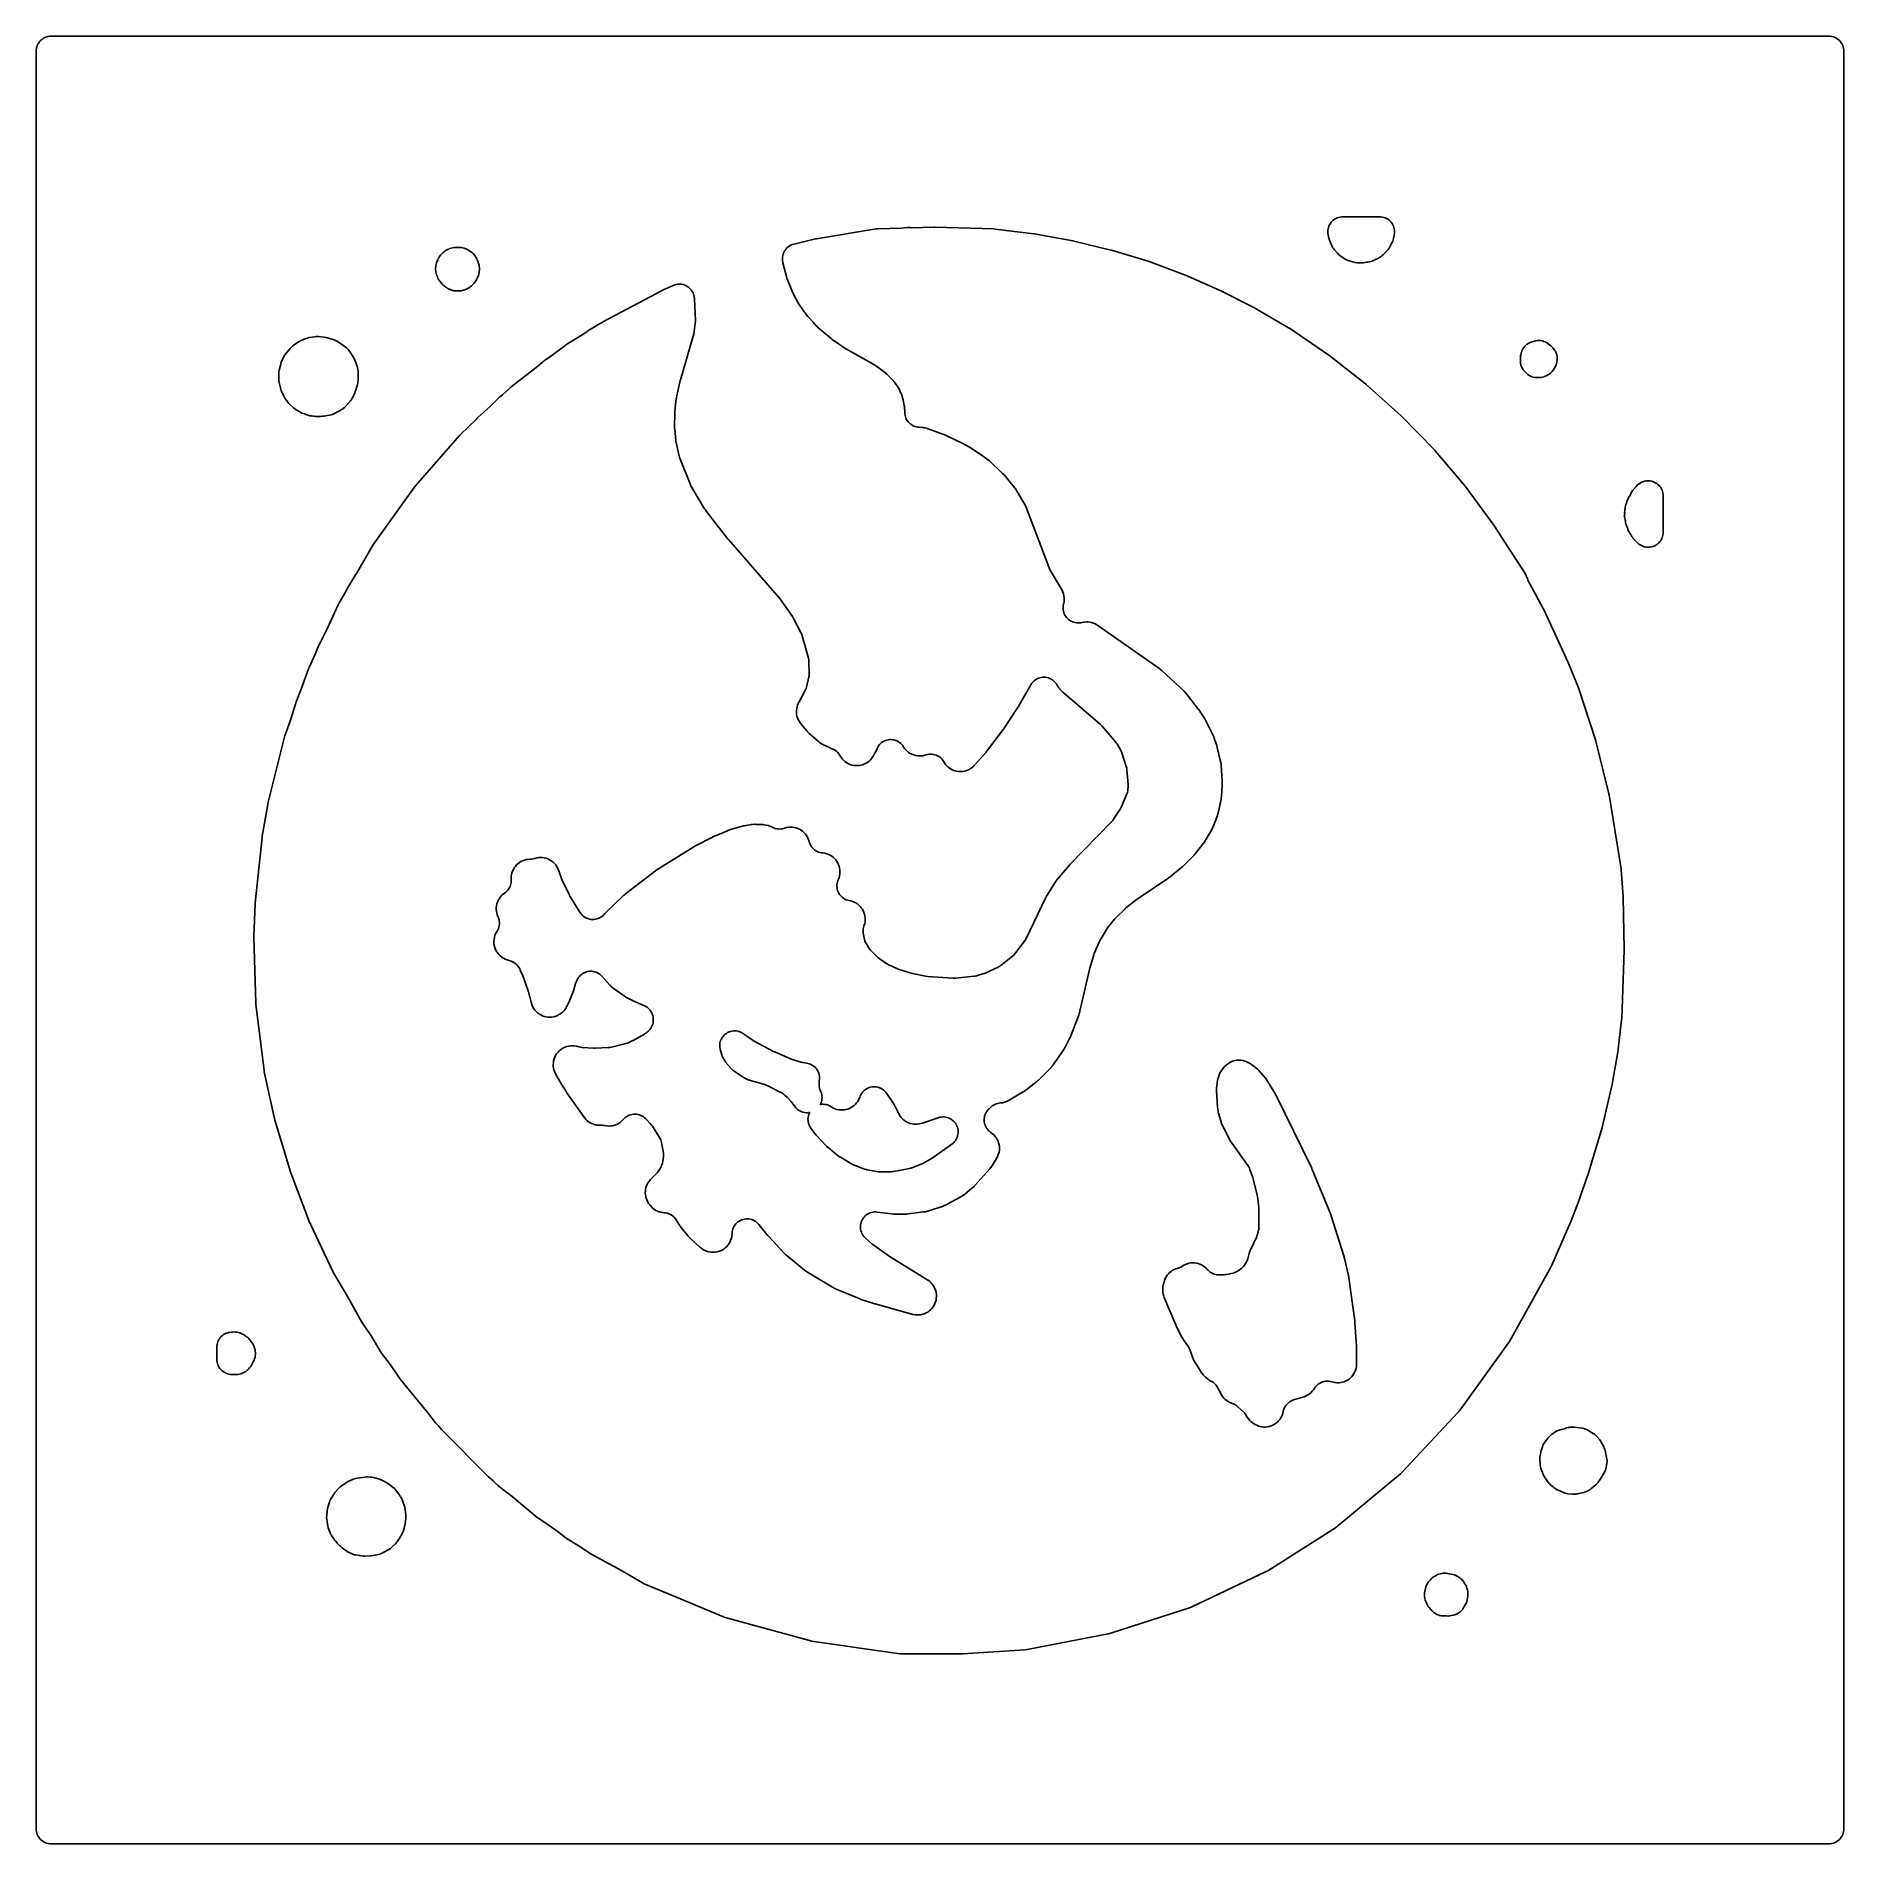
# Model space of a CAD drawing. Header units: millimetres. Extents: x 0 to 300, y 0 to 300.
import ezdxf

# ---------------------------------------------------------------- set-up
doc = ezdxf.new("R2010")
doc.units = ezdxf.units.MM
doc.layers.add('CUT', color=7, linetype='CONTINUOUS')

msp = doc.modelspace()

# ---------------------------------------------------------------- linework, layer by layer
at = {"layer": 'CUT'}
for points in [[(-0.0159, 298.4406), (-0.0106, 298.4556), (0.0051, 298.4994), (0.0431, 298.6056), (0.0434, 298.6062), (0.0451, 298.6098), (0.0518, 298.6241), (0.1, 298.7259), (0.1479, 298.8271), (0.2168, 298.9422), (0.2738, 299.0373), (0.3545, 299.146), (0.4198, 299.2341), (0.5118, 299.3356), (0.5844, 299.4156), (0.6872, 299.5089), (0.7659, 299.5802), (0.7787, 299.5897), (0.7933, 299.6005), (0.8238, 299.6231), (0.8796, 299.6645), (0.9627, 299.7262), (0.9877, 299.7411), (1.0068, 299.7526), (1.0289, 299.7658), (1.087, 299.8007), (1.1729, 299.8521), (1.3085, 299.9162), (1.3085, 299.9163), (1.3944, 299.9569), (1.3947, 299.957), (1.5429, 300.01), (1.6252, 300.0395), (1.7913, 300.0811), (1.8629, 300.099), (2.0651, 300.129), (2.1053, 300.135), (2.4114, 300.15), (297.5872, 300.15), (297.8933, 300.135), (298.1357, 300.099), (298.3734, 300.0395), (298.6041, 299.9569), (298.8256, 299.8521), (299.0358, 299.7262), (299.2326, 299.5802), (299.4142, 299.4156), (299.5787, 299.2341), (299.7247, 299.0373), (299.8507, 298.8271), (299.9554, 298.6056), (300.038, 298.3748), (300.0975, 298.1371), (300.1335, 297.8947), (300.1485, 297.5886), (300.1485, 2.4114), (300.1335, 2.1053), (300.0975, 1.8629), (300.038, 1.6252), (299.9554, 1.3944), (299.8507, 1.1729), (299.7247, 0.9627), (299.5787, 0.7659), (299.4142, 0.5844), (299.2326, 0.4198), (299.0358, 0.2738), (298.8256, 0.1479), (298.6041, 0.0431), (298.3734, -0.0395), (298.1357, -0.099), (297.8933, -0.135), (297.5872, -0.15), (297.0119, -0.15), (297.0112, -0.15), (2.4114, -0.15), (2.1453, -0.1369), (2.1053, -0.135), (1.8629, -0.099), (1.6252, -0.0395), (1.3944, 0.0431), (1.1729, 0.1479), (0.9627, 0.2738), (0.7659, 0.4198), (0.5844, 0.5844), (0.4198, 0.7659), (0.2738, 0.9627), (0.1479, 1.1729), (0.0431, 1.3944), (-0.0395, 1.6252), (-0.099, 1.8629), (-0.135, 2.1053), (-0.15, 2.4114), (-0.15, 2.9225), (-0.15, 2.927), (-0.15, 297), (-0.15, 297.5886), (-0.1406, 297.7803), (-0.135, 297.8947), (-0.1321, 297.9141), (-0.126, 297.9553), (-0.1233, 297.9735), (-0.1157, 298.0243), (-0.099, 298.1371), (-0.0871, 298.1847), (-0.0846, 298.1945), (-0.084, 298.197), (-0.067, 298.2648), (-0.0395, 298.3748), (-0.0349, 298.3877)], [(42.1139, 111.4562), (42.1157, 111.4507), (42.1618, 111.3184), (45.3338, 102.9744), (45.3472, 102.9399), (45.3496, 102.9339), (45.4115, 102.7912), (49.114, 94.9328), (49.2288, 94.7173), (51.737, 90.5141), (53.9454, 86.5341), (54.0584, 86.3498), (55.4859, 84.2319), (57.0348, 81.6363), (57.2069, 81.3842), (58.7106, 79.4475), (60.2258, 77.1995), (60.3646, 77.013), (64.9313, 71.4354), (66.2071, 69.7923), (66.4136, 69.5581), (66.7167, 69.2548), (67.1875, 68.6798), (67.3507, 68.4992), (74.8295, 60.992), (74.9985, 60.8372), (75.7976, 60.1701), (76.5704, 59.397), (76.8133, 59.1836), (78.9536, 57.5356), (83.0961, 54.0776), (83.2955, 53.9274), (86.1706, 51.9787), (88.0774, 50.5105), (88.3434, 50.3317), (90.1839, 49.2585), (92.045, 47.9971), (92.252, 47.871), (96.974, 45.2996), (100.5736, 43.2009), (100.8668, 43.0548), (104.0874, 41.7056), (104.308, 41.6111), (104.3518, 41.5948), (114.0116, 37.5481), (114.3168, 37.4428), (128.3223, 33.6047), (128.6278, 33.5412), (143.3178, 31.4322), (143.6734, 31.4068), (153.5853, 31.4083), (153.6167, 31.4085), (153.6224, 31.4086), (153.7549, 31.4138), (164.1739, 32.1), (164.4872, 32.1406), (178.2385, 34.8169), (178.5324, 34.8928), (191.6217, 39.1389), (191.9214, 39.258), (204.1779, 45.0692), (204.4503, 45.2198), (215.8524, 52.4852), (216.1085, 52.6722), (226.514, 61.3347), (226.7412, 61.5493), (236.0981, 71.5643), (236.2972, 71.8062), (244.4292, 83.0529), (244.5881, 83.3025), (251.5169, 95.7599), (251.6225, 95.9731), (254.8029, 103.2428), (254.8124, 103.2649), (254.8141, 103.2689), (254.8519, 103.363), (256.2751, 107.1187), (256.2839, 107.1423), (256.2924, 107.1656), (256.303, 107.195), (257.6437, 110.989), (257.6652, 111.0523), (257.6697, 111.0665), (257.6845, 111.1136), (259.9689, 118.6802), (259.9783, 118.712), (259.9799, 118.7177), (260.0148, 118.853), (261.7045, 126.2684), (261.7102, 126.294), (261.7111, 126.2986), (261.7321, 126.4067), (262.6422, 131.7256), (262.6464, 131.7508), (262.6471, 131.7552), (262.6618, 131.8614), (263.225, 136.6786), (263.2404, 136.8809), (263.6423, 148.2922), (263.643, 148.317), (263.6431, 148.3214), (263.6436, 148.426), (263.5005, 157.0909), (263.4999, 157.1195), (263.4997, 157.1246), (263.4934, 157.2449), (263.1582, 161.6394), (263.1334, 161.8479), (261.1529, 174.1073), (261.113, 174.3038), (258.9713, 183.0417), (258.9621, 183.0782), (258.9604, 183.0847), (258.9155, 183.2366), (256.1134, 191.7282), (256.1035, 191.7575), (256.1018, 191.7626), (256.0566, 191.8838), (254.3628, 196.0903), (254.3536, 196.1128), (254.352, 196.1167), (254.3111, 196.21), (250.2284, 205.0354), (250.2148, 205.0643), (250.2123, 205.0694), (250.1512, 205.1888), (247.6347, 209.7986), (247.6261, 209.8357), (247.5707, 210.036), (247.499, 210.2311), (247.4112, 210.4195), (246.9663, 211.2798), (246.826, 211.5179), (245.0275, 214.2161), (242.1255, 218.7561), (242.1082, 218.7828), (242.1051, 218.7874), (242.029, 218.8968), (237.405, 225.1753), (237.3855, 225.2015), (237.382, 225.2061), (237.2962, 225.3132), (232.2474, 231.274), (232.2256, 231.2994), (232.2217, 231.3038), (232.1263, 231.4074), (226.7047, 236.9711), (226.6829, 236.9932), (226.679, 236.9971), (226.5844, 237.087), (220.8129, 242.2902), (220.7874, 242.3129), (220.7829, 242.3169), (220.6725, 242.4082), (214.5489, 247.1876), (214.5236, 247.2071), (214.5191, 247.2105), (214.4101, 247.2888), (208.039, 251.6125), (208.0125, 251.6302), (208.0078, 251.6333), (207.894, 251.7041), (202.406, 254.9187), (202.381, 254.9331), (202.3766, 254.9356), (202.27, 254.9931), (196.6551, 257.8443), (196.6316, 257.8561), (196.6274, 257.8582), (196.5273, 257.905), (190.7712, 260.442), (190.7451, 260.4533), (190.7405, 260.4552), (190.6299, 260.4994), (184.721, 262.6976), (184.692, 262.7082), (184.6868, 262.71), (184.5635, 262.7506), (178.4949, 264.5738), (178.4712, 264.5808), (178.467, 264.582), (178.3669, 264.6088), (172.2078, 266.1195), (172.1787, 266.1265), (172.1735, 266.1277), (172.0503, 266.1531), (165.7248, 267.2925), (165.6987, 267.2971), (165.6941, 267.2979), (165.5843, 267.3139), (159.1722, 268.1082), (158.9448, 268.1258), (149.1549, 268.4392), (149.125, 268.44), (149.1196, 268.4401), (148.9934, 268.4394), (145.2016, 268.3239), (145.0418, 268.3496), (144.7983, 268.3647), (144.5544, 268.356), (143.6019, 268.2752), (139.708, 268.1567), (139.3791, 268.1248), (129.5103, 266.5045), (129.4762, 266.4987), (129.47, 266.4975), (129.3275, 266.4678), (125.7511, 265.6123), (125.522, 265.5458), (125.3002, 265.4577), (125.0878, 265.3489), (124.8868, 265.2203), (124.699, 265.0731), (124.526, 264.9088), (124.3695, 264.7286), (124.2309, 264.5344), (124.1114, 264.3278), (124.0122, 264.1108), (123.9341, 263.8854), (123.8778, 263.6535), (123.844, 263.4172), (123.8328, 263.1789), (123.8444, 262.9405), (123.8517, 262.864), (123.9137, 262.5026), (124.4758, 260.2362), (124.5733, 259.9291), (125.3646, 257.9016), (125.4856, 257.6378), (125.8152, 257.0173), (125.8191, 257.0086), (125.8418, 256.9672), (126.5079, 255.7129), (126.6948, 255.414), (127.1302, 254.816), (127.2074, 254.6879), (127.3181, 254.5198), (127.4419, 254.3613), (127.5797, 254.1986), (127.9917, 253.6327), (128.1925, 253.3906), (128.9169, 252.6211), (129.1368, 252.3617), (129.2622, 252.2245), (129.3974, 252.0969), (129.4708, 252.0326), (129.7678, 251.7172), (129.9839, 251.5134), (131.9088, 249.9028), (132.1049, 249.7545), (134.3736, 248.208), (134.5542, 248.0958), (139.0088, 245.5851), (139.1921, 245.4748), (139.3143, 245.3963), (139.491, 245.2757), (140.6091, 244.4651), (140.6176, 244.4584), (140.7907, 244.3144), (140.8499, 244.2652), (140.9318, 244.1971), (141.0825, 244.0718), (141.1644, 243.9976), (141.9552, 243.2276), (142.0768, 243.1037), (142.098, 243.081), (142.3233, 242.8169), (142.3423, 242.7923), (142.4456, 242.6527), (142.9282, 241.9674), (143.0367, 241.8045), (143.0553, 241.7749), (143.246, 241.4333), (143.2614, 241.4019), (143.3431, 241.2241), (143.6384, 240.5347), (143.7157, 240.3392), (143.7285, 240.304), (143.8498, 239.9016), (143.8585, 239.8651), (143.9021, 239.6594), (144.0648, 238.767), (144.0895, 238.614), (144.0933, 238.5865), (144.1235, 238.278), (144.1251, 238.2502), (144.1306, 238.0953), (144.1376, 237.6326), (144.1525, 237.3948), (144.19, 237.1596), (144.2497, 236.929), (144.331, 236.7051), (144.4333, 236.49), (144.5556, 236.2856), (144.6968, 236.0938), (144.8557, 235.9163), (145.0306, 235.7547), (145.2202, 235.6105), (145.4227, 235.4849), (145.6361, 235.3793), (145.8587, 235.2944), (146.0883, 235.2311), (146.3229, 235.1899), (146.5604, 235.1712), (147.0219, 235.157), (147.0562, 235.1542), (147.2191, 235.1362), (147.3958, 235.1074), (147.4298, 235.1009), (147.8198, 235.0041), (147.8541, 234.9937), (148.0448, 234.9297), (150.4587, 234.0476), (150.6233, 233.983), (150.7341, 233.9365), (150.8954, 233.8643), (153.7841, 232.4879), (154.2072, 232.2544), (154.2499, 232.2309), (154.3039, 232.2011), (154.9967, 231.8188), (157.043, 230.4483), (158.0374, 229.707), (158.0655, 229.6861), (158.1268, 229.6404), (158.2019, 229.5845), (160.4092, 227.5157), (160.5912, 227.333), (160.7103, 227.2049), (160.8793, 227.0101), (162.3722, 225.1649), (162.458, 225.0547), (162.473, 225.0347), (162.632, 224.8051), (162.6454, 224.784), (162.7184, 224.665), (164.072, 222.3616), (164.1492, 222.2237), (164.1625, 222.1987), (164.2991, 221.9136), (164.3102, 221.8876), (164.3694, 221.741), (168.1276, 211.835), (168.2103, 211.6418), (168.309, 211.4563), (170.1629, 208.2978), (170.2539, 208.1335), (170.2694, 208.1037), (170.4135, 207.79), (170.5157, 207.4922), (170.5875, 207.1856), (170.6284, 206.8733), (170.6378, 206.5586), (170.6157, 206.2444), (170.5622, 205.9341), (170.5362, 205.8404), (170.483, 205.6053), (170.4527, 205.3661), (170.4456, 205.1252), (170.4617, 204.8847), (170.5009, 204.6469), (170.5628, 204.4139), (170.6469, 204.188), (170.7523, 203.9712), (170.8781, 203.7656), (171.0232, 203.5731), (171.1861, 203.3954), (171.3653, 203.2343), (171.5592, 203.0911), (171.7661, 202.9673), (171.9839, 202.864), (172.2106, 202.7822), (172.4441, 202.7226), (172.6823, 202.6857), (172.923, 202.6719), (173.1638, 202.6814), (173.4027, 202.714), (173.6372, 202.7695), (173.6405, 202.7705), (173.9468, 202.8267), (174.2572, 202.8523), (174.5685, 202.8471), (174.8778, 202.8111), (175.1821, 202.7447), (175.4783, 202.6485), (175.7635, 202.5236), (176.0611, 202.3563), (176.0891, 202.3387), (176.2438, 202.2359), (186.3493, 195.1561), (186.5567, 194.9999), (186.6937, 194.889), (186.8898, 194.7187), (190.5435, 191.3172), (191.1231, 190.697), (192.9691, 188.3051), (193.0274, 188.2262), (193.2367, 187.9233), (193.8816, 186.9237), (193.9925, 186.7405), (194.0643, 186.614), (194.1646, 186.4248), (195.3332, 184.0585), (195.4226, 183.8638), (195.4794, 183.73), (195.5575, 183.5305), (195.8958, 182.5875), (195.9657, 182.3725), (196.0088, 182.2252), (196.0656, 182.0064), (196.6066, 179.6307), (196.6353, 179.4927), (196.6399, 179.4679), (196.6817, 179.1893), (196.6845, 179.1642), (196.6975, 179.0239), (196.8882, 176.4372), (196.8983, 176.1672), (196.8986, 175.9839), (196.8893, 175.7139), (196.757, 173.8426), (196.7275, 173.5686), (196.7007, 173.3836), (196.6511, 173.1125), (196.264, 171.3617), (196.2006, 171.1148), (196.1519, 170.9488), (196.0718, 170.7068), (195.4387, 168.9915), (195.3809, 168.8445), (195.37, 168.8184), (195.2361, 168.5323), (195.223, 168.5073), (195.1471, 168.3687), (194.2022, 166.7263), (194.0656, 166.5067), (193.9678, 166.361), (193.8164, 166.1514), (192.5657, 164.54), (192.4328, 164.3784), (192.3396, 164.2712), (192.1979, 164.1172), (190.6044, 162.4792), (190.4491, 162.3285), (190.3407, 162.2293), (190.177, 162.0878), (188.2192, 160.4926), (188.0798, 160.3844), (187.9834, 160.3131), (187.8391, 160.2116), (182.9124, 156.916), (182.8816, 156.895), (182.8759, 156.8911), (182.7498, 156.798), (180.8821, 155.3267), (180.6782, 155.1473), (179.1909, 153.688), (178.9825, 153.4563), (177.7816, 151.941), (177.5864, 151.6562), (176.5838, 149.9527), (176.4381, 149.6637), (175.6375, 147.7825), (175.5468, 147.5336), (174.8677, 145.309), (174.8575, 145.2747), (174.8557, 145.2685), (174.8181, 145.1225), (173.2536, 138.1805), (173.1847, 137.919), (173.1315, 137.7432), (173.0438, 137.4871), (171.7479, 134.1063), (171.6724, 133.9239), (171.6179, 133.8013), (171.5329, 133.6231), (170.9116, 132.4042), (170.7872, 132.1795), (170.6976, 132.0299), (170.5581, 131.8143), (168.7823, 129.2647), (168.6881, 129.1354), (168.6708, 129.1127), (168.4663, 128.8668), (168.4471, 128.8456), (168.3372, 128.7294), (166.5289, 126.8979), (166.361, 126.738), (166.2438, 126.6331), (166.0663, 126.4839), (164.313, 125.1002), (164.1004, 124.9442), (163.9525, 124.8435), (163.7295, 124.7029), (161.4722, 123.3879), (161.3128, 123.3002), (161.2839, 123.2852), (160.98, 123.1457), (160.6918, 123.0459), (160.3952, 122.9744), (160.0931, 122.9321), (160.0577, 122.9306), (159.8134, 122.9082), (159.5726, 122.862), (159.3374, 122.7925), (159.1101, 122.7002), (158.893, 122.586), (158.6881, 122.4512), (158.4974, 122.2969), (158.3704, 122.1717), (158.3696, 122.1725), (158.3139, 122.1167), (158.203, 122.0101), (158.1557, 121.9664), (158.1562, 121.9659), (158.0041, 121.8183), (157.8476, 121.6338), (157.7097, 121.4351), (157.5916, 121.224), (157.4944, 121.0024), (157.4192, 120.7725), (157.3665, 120.5364), (157.3368, 120.2963), (157.3306, 120.0545), (157.3477, 119.8132), (157.388, 119.5746), (157.4513, 119.3411), (157.5368, 119.1148), (157.6437, 118.8978), (157.7712, 118.6922), (157.9179, 118.4999), (158.0825, 118.3226), (158.2635, 118.1621), (158.4592, 118.0198), (158.4636, 118.0169), (158.7266, 117.8216), (158.9557, 117.6135), (159.1632, 117.3839), (159.3472, 117.1351), (159.5058, 116.8694), (159.6375, 116.5893), (159.7411, 116.2977), (159.8155, 115.9973), (159.86, 115.691), (159.8742, 115.3819), (159.858, 115.0729), (159.8114, 114.7669), (159.735, 114.467), (159.6295, 114.1761), (159.483, 113.8701), (159.4674, 113.8411), (159.3756, 113.6809), (158.7245, 112.6064), (158.6312, 112.4602), (158.6139, 112.4344), (158.4074, 112.1556), (158.3878, 112.1315), (158.2751, 111.9996), (155.7717, 109.2017), (155.6696, 109.0921), (155.6509, 109.0729), (155.434, 108.8663), (155.4139, 108.8486), (155.2994, 108.752), (154.0613, 107.7486), (153.9297, 107.6467), (153.9058, 107.629), (153.6297, 107.4432), (153.6042, 107.4277), (153.4603, 107.3442), (151.2093, 106.1042), (151.0601, 106.0263), (151.0331, 106.013), (150.7249, 105.8777), (150.6968, 105.8668), (150.5385, 105.8097), (148.1354, 105.0028), (147.9556, 104.9474), (147.9232, 104.9383), (147.5565, 104.8549), (147.5234, 104.8491), (147.3373, 104.8213), (144.7211, 104.4973), (144.4919, 104.4761), (144.336, 104.4664), (144.1059, 104.4593), (142.6149, 104.4586), (142.3673, 104.4667), (142.1996, 104.4777), (141.9532, 104.5021), (139.6007, 104.8137), (139.3556, 104.834), (139.1096, 104.83), (138.8652, 104.802), (138.6248, 104.75), (138.3906, 104.6746), (138.1649, 104.5766), (137.95, 104.4569), (137.7479, 104.3167), (137.5606, 104.1573), (137.3898, 103.9802), (137.2372, 103.7872), (137.1044, 103.5801), (136.9926, 103.361), (136.9028, 103.132), (136.836, 102.8952), (136.7927, 102.6531), (136.7735, 102.4078), (136.7785, 102.1619), (136.8076, 101.9176), (136.8606, 101.6774), (136.937, 101.4435), (137.0359, 101.2183), (137.1565, 101.0039), (137.2976, 100.8024), (137.4579, 100.6157), (137.6357, 100.4457), (138.697, 99.5263), (138.8672, 99.3914), (141.5473, 97.45), (141.5771, 97.4287), (141.5825, 97.4249), (141.7117, 97.3401), (147.8314, 93.5844), (147.9866, 93.4839), (148.0139, 93.4652), (148.2849, 93.2596), (148.5124, 93.0485), (148.7181, 92.816), (148.8998, 92.5645), (149.0558, 92.2962), (149.1846, 92.0138), (149.285, 91.7201), (149.3559, 91.418), (149.3967, 91.1103), (149.407, 90.8002), (149.3867, 90.4905), (149.3359, 90.1843), (149.2552, 89.8846), (149.1453, 89.5944), (149.0074, 89.3163), (148.8427, 89.0533), (148.6529, 88.8077), (148.4399, 88.5821), (148.2056, 88.3785), (147.9524, 88.199), (147.6827, 88.0454), (147.3992, 87.9191), (147.1047, 87.8214), (146.8019, 87.7531), (146.4939, 87.7151), (146.1836, 87.7076), (145.8741, 87.7307), (145.539, 87.7893), (145.5068, 87.7966), (145.3273, 87.8419), (139.2145, 89.5468), (139.1385, 89.5689), (139.087, 89.5844), (139.0115, 89.6081), (136.9141, 90.2896), (136.7782, 90.3366), (136.6865, 90.3704), (136.5524, 90.4227), (133.0471, 91.8673), (132.8024, 91.9785), (132.6392, 92.0599), (132.4031, 92.1884), (128.0021, 94.7927), (127.8819, 94.8668), (127.8607, 94.8805), (127.6292, 95.0422), (127.609, 95.0575), (127.4979, 95.1448), (124.593, 97.5178), (124.4044, 97.6827), (124.2802, 97.7988), (124.1031, 97.9759), (121.4859, 100.773), (121.382, 100.8888), (121.3131, 100.9689), (121.2141, 101.0888), (119.9139, 102.7325), (119.7544, 102.9152), (119.5778, 103.0816), (119.386, 103.2302), (119.1807, 103.3594), (118.9638, 103.4681), (118.7374, 103.5553), (118.5036, 103.6202), (118.2647, 103.662), (118.0228, 103.6805), (117.7802, 103.6755), (117.5393, 103.647), (117.3022, 103.5953), (117.0713, 103.5208), (116.8488, 103.4243), (116.6366, 103.3067), (116.4368, 103.1691), (116.2513, 103.0128), (116.0818, 102.8392), (115.9299, 102.65), (115.7971, 102.4469), (115.6846, 102.232), (115.5935, 102.0072), (115.5245, 101.7746), (115.4785, 101.5364), (115.4557, 101.2948), (115.441, 100.9693), (115.3967, 100.6634), (115.3227, 100.3634), (115.2195, 100.072), (115.0883, 99.7923), (114.9302, 99.5267), (114.7469, 99.2779), (114.54, 99.0484), (114.3115, 98.8402), (114.0638, 98.6555), (113.7991, 98.496), (113.52, 98.3632), (113.2293, 98.2585), (112.9296, 98.1828), (112.624, 98.1369), (112.3154, 98.1212), (112.0067, 98.1359), (111.7009, 98.1808), (111.4011, 98.2555), (111.11, 98.3593), (110.8305, 98.4912), (110.5652, 98.6498), (110.293, 98.8514), (110.2675, 98.8723), (110.1279, 98.9926), (108.6051, 100.3711), (108.5031, 100.467), (108.4851, 100.4845), (108.2922, 100.6873), (108.2756, 100.7061), (108.185, 100.8128), (107.0006, 102.2603), (106.8519, 102.4546), (106.7553, 102.5898), (106.6196, 102.7934), (106.1736, 103.5123), (106.0408, 103.7056), (105.8904, 103.8856), (105.7239, 104.0506), (105.5426, 104.1994), (105.3481, 104.3305), (105.1423, 104.4428), (104.9268, 104.5354), (104.7036, 104.6073), (104.4746, 104.658), (104.2419, 104.687), (103.9511, 104.7095), (103.6552, 104.7611), (103.3656, 104.8407), (103.0849, 104.9476), (102.8157, 105.0807), (102.5604, 105.239), (102.3214, 105.4208), (102.1008, 105.6246), (101.8814, 105.8701), (101.8612, 105.8949), (101.7517, 106.0367), (101.7023, 106.104), (101.6001, 106.2502), (101.5824, 106.2768), (101.4142, 106.5583), (101.2858, 106.8286), (101.1837, 107.1099), (101.1087, 107.3996), (101.0617, 107.6951), (101.0429, 107.9937), (101.0526, 108.2928), (101.0907, 108.5895), (101.1568, 108.8814), (101.2503, 109.1656), (101.3704, 109.4396), (101.5161, 109.701), (101.6859, 109.9474), (101.8968, 110.1985), (101.9185, 110.222), (102.0427, 110.3501), (102.8542, 111.148), (103.0234, 111.3319), (103.1734, 111.5317), (103.4557, 111.9499), (103.5686, 112.1337), (103.6652, 112.3266), (103.7448, 112.527), (103.8918, 112.9494), (103.9744, 113.2436), (104.0205, 113.5457), (104.073, 114.1256), (104.0832, 114.3645), (104.0705, 114.6034), (104.035, 114.8399), (103.7343, 116.3481), (103.6795, 116.5695), (103.6049, 116.7849), (103.5109, 116.9927), (103.3983, 117.191), (102.2233, 119.0578), (102.0812, 119.2606), (101.9197, 119.4483), (101.1191, 120.2907), (100.9376, 120.4635), (100.7397, 120.6172), (100.5274, 120.7503), (100.3029, 120.8616), (100.0683, 120.9497), (99.8261, 121.014), (99.5787, 121.0537), (99.3286, 121.0684), (99.0782, 121.058), (98.8302, 121.0226), (98.5869, 120.9626), (98.3509, 120.8785), (98.1244, 120.7712), (97.9099, 120.6417), (97.7094, 120.4915), (97.5249, 120.3219), (97.3885, 120.1686), (97.1594, 119.9342), (96.9268, 119.7381), (96.6763, 119.5655), (96.4103, 119.4178), (96.1313, 119.2966), (95.8419, 119.2029), (95.5448, 119.1376), (95.2428, 119.1013), (94.9386, 119.0943), (94.6353, 119.1168), (94.247, 119.1837), (94.2468, 119.182), (94.1169, 119.2046), (93.8856, 119.2231), (93.6535, 119.2201), (93.6331, 119.2188), (93.6017, 119.2177), (93.2784, 119.2212), (92.9851, 119.252), (92.696, 119.3101), (92.4136, 119.395), (92.1404, 119.5061), (91.8788, 119.6422), (91.6311, 119.8022), (91.3994, 119.9848), (91.1859, 120.1882), (90.9738, 120.4321), (90.9543, 120.4567), (90.8485, 120.5972), (88.2603, 124.2072), (88.0241, 124.5875), (87.8719, 124.8326), (87.597, 125.2751), (87.1984, 125.9168), (86.2067, 127.6401), (86.1191, 127.8013), (86.1042, 127.8305), (85.9654, 128.1377), (85.8667, 128.4291), (85.797, 128.7287), (85.7569, 129.0336), (85.7468, 129.3411), (85.7667, 129.648), (85.8166, 129.9515), (85.8958, 130.2487), (86.0038, 130.5368), (86.1393, 130.8129), (86.3012, 131.0744), (86.4878, 131.3189), (86.6974, 131.544), (86.9281, 131.7475), (87.1775, 131.9276), (87.4433, 132.0824), (87.7229, 132.2105), (88.0137, 132.3106), (88.3129, 132.3819), (88.6177, 132.4236), (88.9251, 132.4354), (89.2321, 132.417), (89.5651, 132.3641), (89.5972, 132.3574), (89.7757, 132.3154), (90.0517, 132.2434), (90.2898, 132.1934), (90.5317, 132.1669), (92.4786, 132.0486), (92.7414, 132.0465), (94.9124, 132.1432), (95.1599, 132.1665), (95.4039, 132.2144), (98.0038, 132.8603), (98.2263, 132.9266), (98.4416, 133.0134), (98.648, 133.1197), (98.9707, 133.3054), (99.0102, 133.3242), (100.5139, 134.1234), (100.7358, 134.2566), (100.9429, 134.412), (101.0518, 134.5029), (101.1044, 134.5332), (101.2903, 134.6514), (101.465, 134.7854), (101.6273, 134.9343), (101.6414, 134.9484), (101.8088, 135.134), (101.9569, 135.3353), (102.0842, 135.5504), (102.1893, 135.7771), (102.2713, 136.0132), (102.3293, 136.2563), (102.3627, 136.504), (102.3649, 136.5677), (102.3757, 136.754), (102.3664, 136.9941), (102.3341, 137.2323), (102.2792, 137.4662), (102.202, 137.6938), (102.1033, 137.9129), (101.984, 138.1216), (101.8452, 138.3178), (101.6883, 138.4998), (101.5146, 138.6659), (101.3257, 138.8145), (101.1235, 138.9443), (100.9097, 139.0541), (99.0512, 139.8983), (98.1541, 140.337), (98.022, 140.4049), (97.9986, 140.4175), (97.743, 140.5686), (97.7207, 140.5831), (97.5976, 140.6661), (95.8532, 141.8937), (95.6806, 142.0227), (95.6505, 142.0466), (95.3291, 142.3332), (95.302, 142.3603), (95.1541, 142.517), (93.8436, 143.9882), (93.6749, 144.1602), (93.4904, 144.3151), (93.2918, 144.4515), (93.0811, 144.5682), (92.8601, 144.6641), (92.6309, 144.7383), (92.3956, 144.79), (92.1564, 144.8189), (91.9156, 144.8246), (91.6753, 144.8071), (91.4379, 144.7666), (91.2054, 144.7034), (90.9801, 144.6181), (90.7641, 144.5115), (90.5593, 144.3846), (90.3677, 144.2386), (90.191, 144.0749), (90.0309, 143.8949), (89.8889, 143.7003), (89.7662, 143.4929), (89.6641, 143.2748), (89.5436, 142.9812), (89.4718, 142.7828), (89.0882, 141.5652), (88.443, 139.9143), (88.0539, 139.0774), (87.9718, 138.9116), (87.9564, 138.8823), (87.7833, 138.5895), (87.5999, 138.3393), (87.3926, 138.1083), (87.1637, 137.899), (86.9152, 137.7131), (86.6496, 137.5527), (86.3695, 137.4193), (86.0776, 137.314), (85.7767, 137.2381), (85.4699, 137.1922), (85.16, 137.1767), (84.85, 137.1919), (84.5431, 137.2375), (84.2422, 137.3132), (83.9502, 137.4181), (83.67, 137.5514), (83.4042, 137.7115), (83.1556, 137.8971), (82.9264, 138.1063), (82.719, 138.3371), (82.5353, 138.5871), (82.3772, 138.8541), (82.2461, 139.1353), (82.1335, 139.4563), (82.1241, 139.488), (82.0759, 139.6666), (82.0742, 139.6739), (81.9813, 140.1174), (81.8896, 140.4431), (81.8813, 140.4665), (81.7104, 141.1689), (81.6449, 141.3923), (80.8216, 143.7815), (80.7209, 144.0295), (80.2652, 145.0001), (80.1891, 145.1847), (80.0744, 145.4006), (79.939, 145.6042), (79.7845, 145.7936), (79.6121, 145.967), (79.4237, 146.1228), (79.2209, 146.2594), (79.0058, 146.3756), (78.7804, 146.4702), (77.7711, 146.8367), (77.7661, 146.8389), (77.4634, 146.9929), (77.2024, 147.16), (76.9591, 147.3519), (76.7359, 147.5669), (76.5349, 147.8027), (76.3581, 148.0572), (76.2073, 148.3279), (76.0838, 148.6121), (75.9888, 148.907), (75.9234, 149.2099), (75.888, 149.5178), (75.8832, 149.8276), (75.9089, 150.1364), (75.9648, 150.4412), (76.0504, 150.739), (76.165, 151.0269), (76.3073, 151.3022), (76.4074, 151.4563), (76.5345, 151.6757), (76.6387, 151.9068), (76.719, 152.1474), (76.7745, 152.3948), (76.8046, 152.6465), (76.8091, 152.9001), (76.7879, 153.1527), (76.7412, 153.402), (76.6695, 153.6452), (76.5735, 153.8799), (76.5701, 153.8872), (76.4519, 154.1852), (76.3671, 154.4799), (76.3114, 154.7815), (76.2853, 155.087), (76.2891, 155.3937), (76.3228, 155.6985), (76.386, 155.9986), (76.4781, 156.2911), (76.5983, 156.5732), (76.7454, 156.8423), (76.918, 157.0958), (77.1145, 157.3312), (77.3329, 157.5464), (77.5713, 157.7393), (77.6635, 157.8001), (77.8556, 157.9403), (78.0334, 158.098), (78.1955, 158.2719), (78.3403, 158.4604), (78.4666, 158.6619), (78.5732, 158.8744), (78.6591, 159.0961), (78.7235, 159.3249), (78.7659, 159.5588), (78.786, 159.7957), (78.7834, 160.0334), (78.7711, 160.2436), (78.7831, 160.5504), (78.825, 160.8546), (78.8964, 161.1532), (78.9966, 161.4435), (79.1246, 161.7226), (79.2792, 161.9879), (79.4589, 162.2368), (79.6621, 162.4671), (79.8867, 162.6764), (80.1307, 162.8628), (80.3917, 163.0245), (80.6672, 163.1601), (80.9547, 163.2681), (81.2513, 163.3475), (81.5542, 163.3977), (81.89, 163.42), (81.9313, 163.4207), (82.1708, 163.4364), (82.4078, 163.4751), (82.6399, 163.5363), (82.6846, 163.5504), (83.0169, 163.6373), (83.3264, 163.6861), (83.6393, 163.7038), (83.9523, 163.6903), (84.2625, 163.6457), (84.5666, 163.5704), (84.8618, 163.4653), (85.1451, 163.3313), (85.4136, 163.1697), (85.6646, 162.9823), (85.8958, 162.7708), (86.1048, 162.5373), (86.2896, 162.2842), (86.4482, 162.014), (86.5917, 161.7019), (86.6041, 161.671), (86.6693, 161.4958), (87.1619, 160.0643), (87.2896, 159.76), (88.3699, 157.5987), (88.4737, 157.4115), (90.1909, 154.6056), (90.3298, 154.4019), (90.4881, 154.2128), (90.6643, 154.0403), (90.8566, 153.886), (91.0632, 153.7513), (91.282, 153.6377), (91.511, 153.5462), (91.7479, 153.4777), (91.9903, 153.4328), (92.236, 153.4121), (92.4826, 153.4156), (92.7276, 153.4434), (92.9687, 153.4953), (93.2034, 153.5706), (93.4297, 153.6687), (93.6451, 153.7886), (93.8477, 153.9291), (94.0355, 154.0889), (94.2066, 154.2664), (94.2471, 154.3128), (94.347, 154.4208), (94.4987, 154.5756), (97.3092, 157.2814), (97.4648, 157.423), (97.5732, 157.5162), (97.7365, 157.6489), (102.9766, 161.6671), (103.1265, 161.7763), (103.2301, 161.8479), (103.3853, 161.9496), (109.1093, 165.5006), (109.2439, 165.5803), (109.3365, 165.6325), (109.4743, 165.7065), (112.0706, 167.0313), (112.1934, 167.0911), (112.2775, 167.1303), (112.4024, 167.1856), (114.671, 168.1421), (114.8685, 168.2189), (115.004, 168.2672), (115.2055, 168.3327), (116.9609, 168.8488), (117.1784, 168.9057), (117.327, 168.9399), (117.5475, 168.9837), (118.6078, 169.1614), (118.8034, 169.189), (118.8385, 169.193), (119.2327, 169.2169), (119.2679, 169.2172), (119.4655, 169.2136), (120.5521, 169.165), (120.7538, 169.1505), (120.7898, 169.147), (121.1572, 169.0905), (121.5163, 168.9947), (121.5507, 168.9835), (121.7413, 168.9158), (121.8703, 168.866), (122.0606, 168.7865), (122.0941, 168.7714), (122.202, 168.7154), (122.4166, 168.6167), (122.6394, 168.5387), (122.8687, 168.4821), (123.1022, 168.4473), (123.338, 168.4348), (123.574, 168.4445), (123.8079, 168.4765), (124.0378, 168.5304), (124.1757, 168.5768), (124.176, 168.5756), (124.1781, 168.5763), (124.5094, 168.6688), (124.8186, 168.7226), (125.1316, 168.7453), (125.4453, 168.7367), (125.7566, 168.6969), (126.0624, 168.6263), (126.3596, 168.5255), (126.6453, 168.3956), (126.9166, 168.2378), (127.1709, 168.0539), (127.4055, 167.8454), (127.6182, 167.6147), (127.8068, 167.3638), (127.9695, 167.0955), (128.1047, 166.8122), (128.2109, 166.5169), (128.2517, 166.354), (128.3222, 166.1211), (128.415, 165.8963), (128.5293, 165.6815), (128.6638, 165.4788), (128.8175, 165.2902), (128.9887, 165.1174), (129.1759, 164.9621), (129.3773, 164.8257), (129.5911, 164.7095), (129.8151, 164.6146), (130.0473, 164.542), (130.2854, 164.4923), (130.5272, 164.4659), (130.5766, 164.463), (130.8816, 164.4143), (131.1803, 164.336), (131.4699, 164.2288), (131.7476, 164.0937), (132.0107, 163.932), (132.2567, 163.7453), (132.4832, 163.5353), (132.688, 163.3042), (132.8691, 163.0541), (133.0248, 162.7874), (133.1536, 162.5067), (133.2543, 162.2147), (133.3259, 161.9143), (133.3676, 161.6083), (133.3791, 161.2997), (133.3603, 160.9915), (133.3114, 160.6866), (133.2327, 160.3879), (133.1252, 160.0984), (133.1228, 160.0936), (133.0276, 159.8719), (132.9542, 159.6421), (132.9034, 159.4062), (132.8754, 159.1666), (132.8707, 158.9253), (132.8893, 158.6848), (132.931, 158.4471), (132.9954, 158.2146), (133.0819, 157.9894), (133.1897, 157.7736), (133.3179, 157.5691), (133.4651, 157.378), (133.6301, 157.2019), (133.8113, 157.0426), (134.007, 156.9015), (134.2153, 156.7799), (134.4345, 156.6789), (134.6623, 156.5996), (134.8968, 156.5425), (135.1751, 156.4889), (135.4667, 156.4028), (135.7487, 156.289), (136.0183, 156.1484), (136.2732, 155.9825), (136.5108, 155.7927), (136.7289, 155.5808), (136.9256, 155.3489), (137.099, 155.0991), (137.2474, 154.8337), (137.3695, 154.5552), (137.4641, 154.2662), (137.5304, 153.9694), (137.5677, 153.6676), (137.5757, 153.3636), (137.5543, 153.0603), (137.5036, 152.7604), (137.4243, 152.4669), (137.3707, 152.3247), (137.295, 152.0893), (137.2429, 151.8475), (137.2149, 151.6018), (137.2114, 151.3545), (137.2323, 151.1081), (137.2774, 150.865), (137.459, 150.1001), (137.5375, 149.8353), (137.6448, 149.5808), (137.7794, 149.3398), (138.2544, 148.5898), (138.4164, 148.3632), (138.6025, 148.1559), (139.5082, 147.2542), (139.674, 147.1033), (139.8526, 146.9679), (141.0214, 146.1617), (141.201, 146.0488), (141.3896, 145.9514), (142.9401, 145.2327), (143.2373, 145.1174), (145.1921, 144.499), (145.434, 144.4355), (147.5722, 143.988), (147.9273, 143.9399), (152.2054, 143.6708), (152.41, 143.6663), (152.6143, 143.6786), (155.656, 143.9867), (155.8585, 144.0156), (156.0579, 144.061), (157.1322, 144.3521), (157.3328, 144.4156), (157.5273, 144.4958), (159.657, 145.4802), (159.8415, 145.5749), (160.0174, 145.6846), (160.1836, 145.8085), (162.0275, 147.3051), (162.2419, 147.5009), (162.4322, 147.7201), (164.0206, 149.7813), (164.1692, 149.9965), (164.2945, 150.2261), (167.5246, 156.9602), (167.6196, 157.145), (167.6876, 157.2686), (167.7927, 157.4478), (169.088, 159.5228), (169.2365, 159.743), (169.3426, 159.8888), (169.5064, 160.0979), (171.3932, 162.3389), (171.4814, 162.4399), (171.5425, 162.5075), (171.6342, 162.6052), (178.5401, 169.7087), (178.6904, 169.8779), (178.8247, 170.06), (179.8418, 171.5784), (179.9653, 171.7833), (180.0686, 171.999), (181.0354, 174.2936), (181.1244, 174.5401), (181.187, 174.7945), (181.2227, 175.0541), (181.2535, 175.4188), (181.2624, 175.6238), (181.2544, 175.8289), (181.0602, 178.2511), (181.0194, 178.5428), (180.9446, 178.8276), (180.2015, 181.1024), (180.1041, 181.3539), (179.9801, 181.5934), (179.4085, 182.5655), (179.2907, 182.7472), (179.1577, 182.9181), (176.9329, 185.5337), (176.8, 185.678), (176.6562, 185.8115), (170.4053, 191.1728), (170.242, 191.3214), (170.2136, 191.3487), (169.9144, 191.6738), (169.8895, 191.7043), (169.7548, 191.8795), (169.7457, 191.8921), (169.6468, 192.0357), (169.6297, 192.0618), (169.423, 192.4121), (169.421, 192.411), (169.3496, 192.5315), (169.2062, 192.7272), (169.0446, 192.9081), (168.8661, 193.0725), (168.6726, 193.2188), (168.4658, 193.3457), (168.2477, 193.4519), (168.0203, 193.5364), (167.7857, 193.5986), (167.5463, 193.6377), (167.3042, 193.6534), (167.0617, 193.6456), (166.8211, 193.6143), (166.5847, 193.5598), (166.3546, 193.4827), (166.1332, 193.3836), (165.9223, 193.2636), (165.7242, 193.1236), (165.5405, 192.9651), (165.373, 192.7896), (165.2233, 192.5986), (165.0929, 192.3941), (163.1522, 188.9979), (163.088, 188.8897), (163.0431, 188.8169), (162.9753, 188.711), (160.6363, 185.189), (160.577, 185.1024), (160.5358, 185.044), (160.4741, 184.9591), (157.8988, 181.5164), (157.807, 181.3986), (157.743, 181.3198), (157.6466, 181.2057), (155.8049, 179.1139), (155.6776, 178.9765), (155.6543, 178.9525), (155.4022, 178.7181), (155.152, 178.5283), (154.8842, 178.3644), (154.6013, 178.228), (154.3062, 178.1205), (154.0019, 178.043), (153.6914, 177.9962), (153.3778, 177.9806), (153.0641, 177.9964), (152.7536, 178.0434), (152.4494, 178.1211), (152.1544, 178.2288), (151.8716, 178.3653), (151.6039, 178.5294), (151.3538, 178.7194), (151.1239, 178.9333), (150.9166, 179.1692), (150.7338, 179.4245), (150.6236, 179.6162), (150.4918, 179.8218), (150.3405, 180.0134), (150.1713, 180.1895), (149.9857, 180.3481), (149.7855, 180.4879), (149.5726, 180.6075), (149.3491, 180.7058), (149.1171, 180.7818), (148.8787, 180.8348), (148.6364, 180.8643), (148.3923, 180.87), (148.1488, 180.8519), (147.9082, 180.8101), (147.6729, 180.745), (147.4814, 180.6819), (147.1749, 180.6138), (146.8632, 180.5766), (146.5493, 180.5706), (146.2364, 180.596), (145.9275, 180.6525), (145.6259, 180.7394), (145.3344, 180.8561), (145.056, 181.0012), (144.7935, 181.1733), (144.5494, 181.3707), (144.3262, 181.5916), (144.1262, 181.8335), (143.8997, 182.1711), (143.8981, 182.1701), (143.8175, 182.2903), (143.6608, 182.4806), (143.486, 182.6545), (143.295, 182.8104), (143.0895, 182.9468), (142.8716, 183.0622), (142.6434, 183.1556), (142.4071, 183.226), (142.165, 183.2728), (141.9194, 183.2956), (141.6728, 183.294), (141.4276, 183.2682), (141.1861, 183.2183), (140.9507, 183.1449), (140.7237, 183.0487), (140.5073, 182.9305), (140.3035, 182.7916), (140.1144, 182.6333), (139.9419, 182.4572), (139.7875, 182.2649), (139.6528, 182.0584), (139.5392, 181.8395), (139.2051, 181.1106), (139.1393, 180.9745), (139.0928, 180.8828), (139.0216, 180.7494), (138.9643, 180.6472), (138.8706, 180.489), (138.8531, 180.4611), (138.6598, 180.1837), (138.4596, 179.9491), (138.2373, 179.7353), (137.9951, 179.5443), (137.7354, 179.3779), (137.4607, 179.2378), (137.1735, 179.1252), (136.8767, 179.0413), (136.5731, 178.9869), (136.2656, 178.9625), (135.9572, 178.9684), (135.6509, 179.0044), (135.3496, 179.0702), (135.0562, 179.1653), (134.7735, 179.2886), (134.5042, 179.4391), (134.251, 179.6152), (134.0162, 179.8152), (133.8022, 180.0373), (133.611, 180.2793), (133.4443, 180.5389), (133.4371, 180.5531), (133.3192, 180.759), (133.1823, 180.9528), (133.0276, 181.1328), (132.8565, 181.2973), (132.6707, 181.4448), (132.4717, 181.5741), (132.2613, 181.6839), (132.0415, 181.7732), (131.9527, 181.8045), (131.9195, 181.8182), (131.7357, 181.9001), (130.6274, 182.4299), (130.4715, 182.509), (130.4439, 182.5238), (130.1681, 182.6888), (129.9088, 182.8788), (129.8844, 182.8985), (129.751, 183.0115), (128.2733, 184.3227), (128.1665, 184.4212), (128.1477, 184.4393), (127.946, 184.6483), (127.9286, 184.6678), (127.834, 184.778), (126.9258, 185.8783), (126.8109, 186.0249), (126.791, 186.0516), (126.6003, 186.3359), (126.453, 186.6112), (126.3337, 186.8998), (126.2436, 187.1989), (126.1836, 187.5053), (126.1544, 187.8163), (126.1561, 188.1286), (126.1887, 188.4391), (126.252, 188.745), (126.3454, 189.043), (126.4796, 189.3579), (126.4941, 189.3878), (126.5797, 189.5533), (127.5674, 191.3517), (127.6681, 191.5567), (127.7496, 191.7699), (127.8113, 191.9897), (128.2088, 193.7014), (128.2477, 193.9082), (128.2691, 194.1175), (128.2728, 194.3279), (128.2269, 196.2095), (128.2132, 196.4162), (128.1825, 196.6211), (128.1349, 196.8228), (127.1042, 200.5026), (127.027, 200.7341), (126.9276, 200.9569), (125.679, 203.4245), (125.5013, 203.7225), (123.5115, 206.5859), (123.3413, 206.804), (114.8472, 216.5271), (114.778, 216.6085), (114.7318, 216.6646), (114.665, 216.748), (111.2308, 221.1635), (111.1022, 221.3392), (111.0183, 221.461), (110.9001, 221.6439), (108.7782, 225.1452), (108.6989, 225.2825), (108.6852, 225.3074), (108.5444, 225.5915), (108.5328, 225.6174), (108.4715, 225.7637), (106.7911, 230.0244), (106.7409, 230.1591), (106.7324, 230.1834), (106.6477, 230.458), (106.6411, 230.4829), (106.6067, 230.6225), (106.2046, 232.4008), (106.1612, 232.6242), (106.1363, 232.7767), (106.1065, 233.0024), (105.9244, 234.8008), (105.909, 235.0117), (105.9026, 235.1552), (105.8992, 235.3666), (105.9226, 237.3356), (105.9298, 237.5278), (105.9381, 237.6581), (105.9551, 237.8496), (106.1893, 239.8868), (106.2151, 240.0711), (106.2358, 240.1958), (106.2707, 240.3786), (106.7768, 242.7108), (106.8084, 242.8445), (106.8316, 242.9349), (106.868, 243.0674), (109.0071, 250.3155), (109.0835, 250.665), (109.342, 252.4508), (109.3649, 252.6871), (109.3652, 252.9245), (109.1963, 256.574), (109.1734, 256.815), (109.1274, 257.0526), (109.0585, 257.2847), (108.9676, 257.509), (108.8553, 257.7235), (108.7229, 257.9261), (108.5715, 258.1149), (108.4025, 258.2882), (108.2176, 258.4444), (108.0184, 258.5819), (107.8068, 258.6996), (107.5849, 258.7962), (107.3547, 258.8709), (107.1183, 258.923), (106.878, 258.952), (106.636, 258.9577), (106.3946, 258.9399), (106.156, 258.8988), (105.9226, 258.8348), (105.6964, 258.7486), (104.0101, 258.0104), (103.9763, 257.9953), (103.9707, 257.9927), (103.8322, 257.9244), (94.0765, 252.7308), (94.0482, 252.7155), (94.0432, 252.7127), (93.9264, 252.6444), (93.7452, 252.5318), (93.633, 252.4834), (93.4226, 252.3676), (91.5156, 251.1954), (91.4915, 251.1803), (91.4871, 251.1776), (91.3871, 251.1111), (90.8058, 250.7043), (87.8541, 248.8691), (87.6504, 248.728), (85.5029, 247.0771), (84.7194, 246.5521), (84.5345, 246.4154), (82.6522, 244.8856), (78.7728, 241.9033), (78.5832, 241.7419), (77.3117, 240.5453), (76.895, 240.2067), (76.7292, 240.0592), (75.276, 238.6466), (73.2956, 236.8476), (73.1146, 236.6653), (72.9532, 236.4654), (72.9169, 236.4095), (70.3929, 234.0342), (70.2224, 233.8572), (62.8204, 225.3733), (62.6739, 225.1885), (56.0402, 215.9557), (55.9133, 215.7605), (53.0452, 210.8636), (53.0274, 210.8421), (52.8923, 210.6421), (51.544, 208.4218), (51.4446, 208.2419), (51.066, 207.4845), (50.1373, 205.8987), (50.0271, 205.6884), (48.1738, 201.6983), (46.8983, 199.1463), (46.8141, 198.9592), (46.2608, 197.5795), (45.1937, 195.282), (45.1054, 195.0661), (43.9576, 191.8368), (42.9849, 189.4114), (42.971, 189.3759), (42.9685, 189.3694), (42.9158, 189.2175), (42.1326, 186.7019), (41.2452, 184.2053), (41.1749, 183.9719), (38.3641, 172.6791), (38.3563, 172.647), (38.355, 172.6411), (38.3269, 172.5045), (37.3943, 167.2272), (37.3887, 167.1943), (37.3878, 167.1886), (37.3691, 167.0498), (36.2194, 156.1958), (36.2161, 156.1628), (36.2156, 156.157), (36.2066, 156.0183), (36.0079, 150.6078), (36.007, 150.5751), (36.0068, 150.5694), (36.0074, 150.432), (36.3504, 139.4989), (36.3679, 139.2722), (37.7103, 128.3546), (37.7494, 128.1249), (39.5083, 120.0925), (39.5166, 120.0559), (39.5182, 120.0493), (39.5592, 119.8965), (42.1041, 111.4881)], [(214.7219, 268.8224), (214.6174, 268.5997), (214.5353, 268.3679), (214.4763, 268.1291), (214.4411, 267.8856), (214.43, 267.6399), (214.4431, 267.3943), (214.4803, 267.1511), (214.5983, 266.5713), (214.6774, 266.2765), (214.7918, 265.9935), (215.168, 265.205), (215.2758, 265.0034), (215.4015, 264.8125), (215.5441, 264.6339), (216.0816, 264.0206), (216.253, 263.8434), (216.4411, 263.684), (216.6439, 263.5438), (217.4328, 263.0543), (217.6673, 262.9257), (217.9141, 262.8229), (218.1705, 262.747), (218.9776, 262.5544), (219.2404, 262.5063), (219.5068, 262.4866), (219.7738, 262.4954), (219.8968, 262.5061), (220.0704, 262.4952), (220.3199, 262.5046), (220.5672, 262.5388), (220.8141, 262.5856), (221.073, 262.608), (221.32, 262.6419), (221.5624, 262.7003), (221.7978, 262.7824), (222.0238, 262.8876), (222.3643, 263.0673), (222.8174, 263.2901), (223.0045, 263.3922), (223.1005, 263.4558), (223.1058, 263.4586), (223.2936, 263.5684), (223.4712, 263.6941), (223.6371, 263.8348), (223.7902, 263.9893), (224.0097, 264.2311), (224.0129, 264.2342), (224.0183, 264.2406), (224.3573, 264.6141), (224.5026, 264.7895), (224.6312, 264.9774), (224.7422, 265.1762), (225.1154, 265.9225), (225.2035, 266.1193), (225.2743, 266.3231), (225.3272, 266.5321), (225.4538, 267.1414), (225.492, 267.385), (225.506, 267.6311), (225.4957, 267.8774), (225.4612, 268.1215), (225.4028, 268.361), (225.3212, 268.5936), (225.217, 268.817), (225.0913, 269.0291), (224.9453, 269.2277), (224.7805, 269.4111), (224.5984, 269.5773), (224.4009, 269.7247), (224.1898, 269.852), (223.9671, 269.9579), (223.7352, 270.0413), (223.4961, 270.1015), (223.2523, 270.1378), (223.0061, 270.15), (222.8617, 270.15), (216.9875, 270.15), (216.93, 270.15), (216.6843, 270.1379), (216.441, 270.1017), (216.2025, 270.0418), (215.9709, 269.9587), (215.7487, 269.8533), (215.5379, 269.7266), (215.3406, 269.5797), (215.1586, 269.4142), (214.9939, 269.2316), (214.8478, 269.0337)], [(67.8807, 258.4784), (67.8838, 258.4759), (67.8949, 258.468), (67.9756, 258.4087), (68.0017, 258.3914), (68.0833, 258.3329), (68.1322, 258.3046), (68.1687, 258.2804), (68.2498, 258.2367), (68.2959, 258.2101), (68.3171, 258.2005), (68.3728, 258.1705), (68.5415, 258.0989), (68.6101, 258.0649), (68.8437, 257.9769), (68.9225, 257.9559), (69.0224, 257.9217), (69.0662, 257.9112), (69.094, 257.9023), (69.246, 257.868), (69.2505, 257.8669), (69.2513, 257.8668), (69.3103, 257.8535), (69.5301, 257.8241), (69.7516, 257.8143), (69.7801, 257.8143), (69.8099, 257.8126), (69.8431, 257.8143), (69.9933, 257.8143), (70.2224, 257.8248), (70.4496, 257.8563), (70.673, 257.9085), (70.7572, 257.9365), (70.8847, 257.9774), (71.3187, 258.1379), (71.5337, 258.229), (71.7393, 258.3398), (71.9336, 258.4693), (71.9745, 258.4994), (72.1601, 258.6502), (72.3303, 258.818), (72.4838, 259.0013), (72.5182, 259.0466), (72.5941, 259.1228), (72.7427, 259.3028), (72.8738, 259.4959), (72.9226, 259.5845), (73.0226, 259.7304), (73.1393, 259.9417), (73.235, 260.1633), (73.2959, 260.3527), (73.3104, 260.3861), (73.384, 260.6135), (73.4355, 260.8469), (73.4481, 260.95), (73.4649, 261.0295), (73.492, 261.2994), (73.4901, 261.5275), (73.4927, 261.6456), (73.4718, 261.9029), (73.4245, 262.1567), (73.3513, 262.4042), (73.1876, 262.868), (73.0817, 263.1223), (72.9485, 263.3634), (72.7896, 263.5884), (72.5776, 263.856), (72.4282, 264.0278), (72.2639, 264.1853), (72.0858, 264.3272), (71.8422, 264.5039), (71.671, 264.6176), (71.4911, 264.7169), (71.3035, 264.801), (71.1905, 264.8463), (70.9675, 264.9235), (70.7383, 264.9794), (70.5048, 265.0134), (70.2692, 265.0253), (69.4716, 265.0278), (69.2341, 265.0172), (68.9987, 264.9842), (68.7675, 264.9289), (68.5427, 264.8519), (68.3892, 264.7911), (68.191, 264.7024), (68.0013, 264.5968), (67.8214, 264.4752), (67.8213, 264.4751), (67.7999, 264.4623), (67.7096, 264.4026), (67.5217, 264.2652), (67.3473, 264.1109), (67.2466, 264.0034), (67.2232, 263.9805), (67.2037, 263.9577), (67.1881, 263.941), (67.0207, 263.7449), (66.8602, 263.5354), (66.7972, 263.4323), (66.7787, 263.406), (66.7486, 263.3526), (66.7226, 263.3101), (66.7127, 263.2893), (66.6592, 263.1946), (66.5607, 262.9726), (66.3771, 262.4977), (66.304, 262.2791), (66.2513, 262.0548), (66.2195, 261.8265), (66.2089, 261.5963), (66.2088, 261.3723), (66.2193, 261.1438), (66.2506, 260.9173), (66.3024, 260.6945), (66.3744, 260.4774), (66.5037, 260.1401), (66.5997, 259.9215), (66.7161, 259.7131), (66.8518, 259.5167), (67.1268, 259.1569), (67.1324, 259.1502), (67.1527, 259.1233), (67.1807, 259.0929), (67.2798, 258.9752), (67.4494, 258.809), (67.6339, 258.6595)], [(41.1786, 240.0008), (41.6472, 239.3479), (41.8082, 239.1465), (41.9891, 238.9626), (42.5964, 238.4061), (42.8039, 238.2355), (43.0286, 238.0881), (43.7648, 237.6599), (43.993, 237.5425), (44.2319, 237.4491), (44.4291, 237.3834), (44.6236, 237.3015), (44.8315, 237.2346), (44.9725, 237.2025), (45.049, 237.177), (45.3211, 237.1032), (45.5998, 237.0604), (45.884, 237.0331), (46.0386, 237.005), (46.2432, 236.9764), (46.4495, 236.9648), (46.6183, 236.9692), (46.7821, 236.9628), (47.0624, 236.9832), (47.2974, 237.0138), (47.7045, 237.0414), (47.9341, 237.0677), (48.1603, 237.1151), (48.2207, 237.1337), (48.5941, 237.1822), (48.8411, 237.227), (49.0823, 237.2963), (49.3155, 237.3895), (49.538, 237.5056), (50.6312, 238.1476), (50.8498, 238.2918), (51.052, 238.4581), (51.2357, 238.6447), (52.0572, 239.5711), (52.227, 239.7851), (52.3725, 240.0163), (52.588, 240.4045), (52.702, 240.6376), (52.7912, 240.8813), (52.8596, 241.1029), (52.8724, 241.1368), (52.8942, 241.2152), (53.209, 242.2362), (53.2681, 242.466), (53.3051, 242.7004), (53.3198, 242.9372), (53.3381, 244.2227), (53.3267, 244.4994), (53.2848, 244.7732), (53.1727, 245.3058), (53.0855, 245.6178), (52.9203, 246.0894), (52.8135, 246.3469), (52.6788, 246.591), (52.0052, 247.6648), (51.8555, 247.8779), (51.6844, 248.0742), (51.407, 248.3611), (51.2035, 248.5494), (50.9804, 248.714), (49.9331, 249.4005), (49.7471, 249.5111), (49.5523, 249.6053), (49.35, 249.6823), (48.271, 250.0404), (47.9877, 250.1163), (47.6975, 250.1585), (46.7761, 250.2376), (46.5716, 250.2467), (46.3669, 250.2391), (46.1636, 250.2147), (45.2174, 250.0619), (44.9364, 249.9997), (44.6643, 249.9056), (43.7787, 249.541), (43.5242, 249.419), (43.285, 249.2691), (42.5578, 248.7537), (42.3195, 248.5619), (42.1064, 248.3425), (41.4405, 247.5669), (41.2639, 247.3351), (41.1154, 247.0843), (40.6872, 246.254), (40.5642, 245.9751), (40.4762, 245.6833), (40.2291, 244.6385), (40.1789, 244.3531), (40.162, 244.0638), (40.1618, 243.1575), (40.1763, 242.8874), (40.22, 242.6205), (40.4149, 241.7332), (40.4784, 241.499), (40.5643, 241.2721), (40.9171, 240.4612), (41.0356, 240.2241)], [(249.8503, 243.4535), (250.0832, 243.4998), (250.3106, 243.5679), (250.3827, 243.5933), (250.4071, 243.6002), (250.4507, 243.6172), (250.5416, 243.6492), (250.7755, 243.7451), (250.9986, 243.8642), (251.2085, 244.0052), (251.4031, 244.1667), (251.4829, 244.24), (251.6668, 244.4278), (251.83, 244.6339), (251.9706, 244.856), (252.232, 245.3212), (252.3399, 245.5371), (252.4265, 245.7623), (252.491, 245.9948), (252.5328, 246.2325), (252.5514, 246.4731), (252.5468, 246.7143), (252.519, 246.954), (252.4681, 247.1899), (252.3948, 247.4198), (252.2996, 247.6416), (252.1835, 247.8531), (252.0475, 248.0525), (251.8226, 248.3503), (251.6565, 248.5481), (251.4709, 248.7277), (251.2678, 248.8872), (250.9262, 249.1279), (250.7248, 249.2559), (250.5122, 249.3641), (250.2902, 249.4516), (250.0609, 249.5175), (250.0125, 249.5289), (249.7655, 249.5743), (249.5152, 249.5947), (249.2642, 249.5899), (249.0149, 249.56), (248.7698, 249.5051), (248.3528, 249.3896), (248.1312, 249.3168), (247.9173, 249.2238), (247.713, 249.1112), (247.5201, 248.9801), (247.505, 248.9688), (247.3121, 248.8083), (247.1362, 248.6293), (246.9792, 248.4335), (246.8426, 248.223), (246.7278, 247.9999), (246.6359, 247.7663), (246.5679, 247.5248), (246.5589, 247.4737), (246.5475, 247.4436), (246.4888, 247.2359), (246.4482, 247.0238), (246.4261, 246.8091), (246.4183, 246.6775), (246.4166, 246.4111), (246.4195, 246.382), (246.4117, 246.2793), (246.4163, 246.0411), (246.4436, 245.8043), (246.4932, 245.5713), (246.5649, 245.344), (246.6578, 245.1246), (246.7712, 244.915), (246.9041, 244.7172), (247.0552, 244.5329), (247.2978, 244.2642), (247.4731, 244.0884), (247.6651, 243.9309), (247.8716, 243.7932), (248.0909, 243.6766), (248.3206, 243.5824), (248.5585, 243.5114), (248.8023, 243.4644), (249.0495, 243.4418), (249.3766, 243.4282), (249.614, 243.4296)], [(264.247, 218.2802), (264.2775, 218.2169), (264.3411, 218.0551), (264.4579, 217.8004), (264.6026, 217.5604), (264.7404, 217.3583), (264.7924, 217.265), (264.928, 217.0486), (265.0849, 216.8472), (265.1041, 216.825), (265.1146, 216.8096), (265.2879, 216.5842), (265.4856, 216.3799), (265.5017, 216.3651), (265.6478, 216.1961), (265.8142, 216.0214), (265.9967, 215.8635), (266.1063, 215.7777), (266.3045, 215.6373), (266.5154, 215.5168), (266.737, 215.4174), (266.9673, 215.3399), (267.2039, 215.2851), (267.4448, 215.2536), (267.6875, 215.2456), (267.9299, 215.2612), (268.1697, 215.3002), (268.4045, 215.3623), (268.6322, 215.4469), (268.8506, 215.5532), (269.0577, 215.6803), (269.2514, 215.8268), (269.43, 215.9914), (269.5918, 216.1725), (269.7353, 216.3685), (269.859, 216.5776), (269.9619, 216.7976), (270.043, 217.0266), (270.1014, 217.2623), (270.1367, 217.5027), (270.1485, 217.7453), (270.1485, 217.7862), (270.1485, 223.5648), (270.1485, 223.7867), (270.1369, 224.027), (270.1023, 224.2651), (270.045, 224.4988), (269.9654, 224.7258), (269.8644, 224.9442), (269.7429, 225.1518), (269.602, 225.3468), (269.4429, 225.5274), (269.2673, 225.6918), (269.0767, 225.8386), (268.8728, 225.9664), (268.6576, 226.074), (268.4331, 226.1604), (268.2013, 226.2248), (267.9643, 226.2667), (267.7245, 226.2855), (267.4839, 226.2813), (267.2449, 226.2539), (267.0096, 226.2037), (266.7802, 226.1311), (266.5589, 226.0367), (266.3476, 225.9216), (266.1484, 225.7866), (266.0344, 225.7011), (265.84, 225.5393), (265.6629, 225.3586), (265.2162, 224.8543), (265.0668, 224.6684), (264.9358, 224.4692), (264.8244, 224.2584), (264.6281, 223.8398), (264.4396, 223.5549), (264.3042, 223.324), (264.1941, 223.08), (264.1109, 222.8256), (264.0551, 222.6184), (264.0321, 222.5693), (263.9453, 222.36), (263.8778, 222.1438), (263.8301, 221.9223), (263.8027, 221.6974), (263.7993, 221.6534), (263.7693, 221.518), (263.7406, 221.2975), (263.7316, 221.0753), (263.7409, 220.8854), (263.7241, 220.6649), (263.717, 220.4496), (263.7285, 220.2345), (263.7585, 220.0212), (263.8067, 219.8112), (263.8567, 219.6296), (263.8656, 219.5342), (263.8983, 219.3023), (263.9525, 219.0745), (264.0278, 218.8528), (264.2099, 218.389)], [(126.4015, 121.8097), (126.6014, 121.6744), (126.8134, 121.559), (127.0355, 121.4646), (127.2657, 121.3921), (127.5018, 121.3421), (127.7416, 121.3151), (127.9829, 121.3113), (128.2235, 121.3309), (128.3481, 121.3532), (128.2935, 121.2473), (128.2039, 121.0225), (128.1365, 120.79), (128.0919, 120.5522), (128.0705, 120.3111), (128.0724, 120.0691), (128.0978, 119.8284), (128.1464, 119.5913), (128.2176, 119.36), (128.3109, 119.1367), (128.4253, 118.9234), (128.5599, 118.7222), (129.2227, 117.8277), (129.4137, 117.5997), (131.1606, 115.75), (131.4029, 115.5252), (133.1409, 114.1148), (133.2904, 114.0025), (133.4479, 113.9017), (135.1867, 112.8781), (135.3534, 112.7883), (135.5265, 112.7113), (137.0039, 112.1204), (137.2008, 112.0359), (137.4824, 111.9346), (137.774, 111.8676), (137.9234, 111.8426), (139.4899, 111.5412), (139.7084, 111.5091), (139.9289, 111.4964), (141.6628, 111.4733), (141.9183, 111.4829), (142.1715, 111.5187), (142.91, 111.6617), (143.089, 111.6827), (143.2838, 111.7214), (143.5556, 111.7867), (144.9237, 112.0517), (145.1365, 112.1027), (145.3441, 112.1721), (146.7287, 112.7034), (147.0261, 112.8405), (148.4345, 113.6054), (148.6813, 113.7586), (151.9518, 116.0627), (152.1456, 116.214), (152.3237, 116.3837), (152.4842, 116.57), (152.6256, 116.7713), (152.7465, 116.9854), (152.8459, 117.2104), (152.9226, 117.444), (152.976, 117.6841), (153.0056, 117.9283), (153.011, 118.1741), (152.9923, 118.4194), (152.9495, 118.6616), (152.8832, 118.8984), (152.7939, 119.1275), (152.6825, 119.3468), (152.5501, 119.5541), (152.398, 119.7473), (152.2277, 119.9247), (152.0407, 120.0845), (151.839, 120.2251), (151.6244, 120.3453), (151.399, 120.4437), (151.165, 120.5196), (150.9248, 120.5721), (150.6805, 120.6007), (150.4346, 120.6052), (150.1895, 120.5855), (149.9474, 120.5418), (149.7109, 120.4746), (147.0676, 119.5804), (146.8966, 119.5271), (146.8658, 119.5183), (146.5452, 119.443), (146.2475, 119.4026), (145.9473, 119.3907), (145.6473, 119.4075), (145.3503, 119.4529), (145.059, 119.5264), (144.7761, 119.6274), (144.504, 119.7549), (144.2454, 119.9078), (144.0026, 120.0847), (143.7777, 120.2839), (143.5729, 120.5037), (143.3899, 120.742), (143.2153, 121.0211), (143.1996, 121.0491), (143.1157, 121.2074), (142.3717, 122.6958), (142.1841, 123.0109), (141.1035, 124.5559), (140.9507, 124.7527), (140.779, 124.9333), (140.5903, 125.0959), (140.3863, 125.2389), (140.1691, 125.3609), (139.9408, 125.4607), (139.7037, 125.5373), (139.4602, 125.5899), (139.2126, 125.618), (138.9635, 125.6213), (138.7153, 125.5998), (138.4705, 125.5537), (138.2314, 125.4835), (138.0006, 125.3898), (137.7802, 125.2736), (137.5724, 125.1361), (137.3794, 124.9785), (137.2031, 124.8025), (137.0451, 124.6099), (136.9071, 124.4025), (136.7904, 124.1823), (136.7627, 124.1145), (136.7622, 124.1136), (136.669, 123.8865), (136.6079, 123.714), (136.4798, 123.4395), (136.3259, 123.1787), (136.1477, 122.9338), (135.9467, 122.7073), (135.7248, 122.5011), (135.4841, 122.3172), (135.2269, 122.1573), (134.9555, 122.0229), (134.6724, 121.9153), (134.3803, 121.8353), (134.0818, 121.7839), (133.7798, 121.7614), (133.477, 121.768), (133.1762, 121.8038), (132.8803, 121.8683), (132.592, 121.961), (132.3139, 122.0809), (132.0486, 122.2271), (131.98, 122.274), (131.7739, 122.4008), (131.5565, 122.5071), (131.3298, 122.5919), (131.096, 122.6544), (130.8572, 122.6939), (130.6157, 122.7102), (130.3738, 122.7031), (130.1337, 122.6726), (130.1262, 122.6709), (130.2236, 122.8847), (130.302, 123.113), (130.358, 123.3477), (130.3911, 123.5868), (130.4011, 123.828), (130.3877, 124.0689), (130.3511, 124.3075), (130.2917, 124.5414), (130.2101, 124.7685), (130.0899, 125.058), (130.0017, 125.3453), (129.9413, 125.6397), (129.9093, 125.9385), (129.9059, 126.239), (129.9313, 126.5385), (129.9467, 126.6232), (129.9792, 126.8721), (129.9866, 127.1231), (129.9687, 127.3736), (129.9259, 127.621), (129.8584, 127.8628), (129.767, 128.0967), (129.6526, 128.3202), (129.5164, 128.5311), (129.3597, 128.7273), (129.1841, 128.9068), (128.9913, 129.0677), (128.7835, 129.2085), (128.5625, 129.3278), (128.3307, 129.4243), (128.0904, 129.497), (127.844, 129.5453), (127.5782, 129.5836), (127.3289, 129.6282), (127.1609, 129.6642), (126.9152, 129.7255), (125.6857, 130.0768), (125.4468, 130.1538), (125.2865, 130.2114), (125.0533, 130.3042), (122.6818, 131.3412), (122.5549, 131.3996), (122.4694, 131.4408), (122.3447, 131.5038), (119.1349, 133.2025), (118.9379, 133.3144), (118.8066, 133.3945), (118.6167, 133.5181), (117.8921, 134.0219), (117.756, 134.1212), (117.7321, 134.1395), (117.5089, 134.3265), (117.3117, 134.4758), (117.1007, 134.6048), (116.8779, 134.7124), (116.6456, 134.7975), (116.4061, 134.8591), (116.1616, 134.8968), (115.9146, 134.9102), (115.6675, 134.8991), (115.4226, 134.8636), (115.1825, 134.8041), (114.9495, 134.7211), (114.7258, 134.6155), (114.5136, 134.4884), (114.315, 134.3409), (114.132, 134.1744), (113.9663, 133.9907), (113.8196, 133.7916), (113.6933, 133.5789), (113.5886, 133.3548), (113.5066, 133.1214), (113.4481, 132.881), (113.4135, 132.6361), (113.4034, 132.3889), (113.4178, 132.142), (113.4564, 131.8976), (113.5191, 131.6583), (113.7484, 130.931), (113.8353, 130.6971), (113.945, 130.473), (114.1826, 130.0434), (114.305, 129.8445), (114.4455, 129.6579), (115.238, 128.7017), (115.4031, 128.5214), (115.5849, 128.358), (115.7819, 128.2131), (117.451, 127.1071), (117.6643, 126.9806), (117.889, 126.8758), (118.123, 126.7937), (120.8994, 125.9728), (121.0661, 125.9192), (121.0956, 125.909), (121.4205, 125.7789), (121.449, 125.7659), (121.6066, 125.6896), (123.4557, 124.7404), (123.6041, 124.6599), (123.6304, 124.6449), (123.8927, 124.4788), (124.139, 124.2899), (124.1621, 124.2704), (124.2889, 124.1588), (124.6633, 123.8138), (125.2024, 123.2263), (125.2737, 123.1561), (125.2821, 123.1452), (125.8925, 122.3215), (126.0454, 122.1348), (126.2156, 121.9636)], [(187.2114, 93.1847), (187.309, 93.5044), (187.4259, 93.786), (187.5696, 94.055), (187.7386, 94.3089), (187.9314, 94.5451), (188.1462, 94.7616), (188.3809, 94.9563), (188.6334, 95.1273), (188.9012, 95.273), (189.1819, 95.3921), (189.5587, 95.5105), (189.5584, 95.5114), (189.7182, 95.5617), (189.9448, 95.6585), (190.1608, 95.7772), (190.2968, 95.8609), (190.4536, 95.9523), (190.482, 95.9679), (190.7817, 96.1145), (191.0667, 96.2211), (191.3607, 96.2998), (191.6609, 96.3496), (191.9646, 96.3702), (192.2688, 96.3613), (192.5707, 96.3231), (192.8675, 96.2558), (193.1564, 96.1602), (193.4347, 96.0372), (193.6999, 95.8878), (193.9493, 95.7134), (194.1807, 95.5158), (194.4032, 95.2851), (194.5367, 95.1321), (194.7081, 94.9696), (194.894, 94.8241), (195.0929, 94.6967), (195.3028, 94.5887), (195.5221, 94.501), (195.7486, 94.4343), (195.9804, 94.3893), (196.2154, 94.3664), (196.4515, 94.3657), (197.226, 94.4002), (197.434, 94.4182), (197.6397, 94.4534), (198.6331, 94.6668), (198.8738, 94.7312), (199.1069, 94.8192), (199.3301, 94.93), (199.5412, 95.0625), (199.9535, 95.3509), (200.1311, 95.4874), (200.2959, 95.6394), (200.4464, 95.8054), (200.5814, 95.9843), (200.7773, 96.2696), (200.925, 96.5135), (201.044, 96.7726), (201.1328, 97.0436), (201.3687, 97.9327), (201.4157, 98.0952), (201.4248, 98.1241), (201.5407, 98.4419), (201.5523, 98.4699), (201.6209, 98.6245), (202.5643, 100.6291), (202.6555, 100.8498), (202.7253, 101.0782), (202.9018, 101.7732), (202.9455, 101.9819), (202.9711, 102.1937), (202.9787, 102.4068), (202.9575, 105.3119), (202.9379, 105.607), (202.7158, 107.3649), (202.6692, 107.6238), (202.0395, 110.3019), (201.9613, 110.5675), (201.4899, 111.8927), (201.4, 112.1119), (201.2899, 112.3215), (201.1603, 112.5198), (198.5211, 116.1699), (198.371, 116.3941), (198.2746, 116.5497), (198.141, 116.7841), (197.1227, 118.7302), (197.0466, 118.884), (197.0337, 118.9118), (196.9031, 119.2289), (196.8927, 119.2577), (196.8384, 119.4204), (196.2853, 121.2142), (196.2252, 121.4324), (196.2156, 121.4716), (196.1354, 121.9168), (196.1306, 121.9569), (196.1108, 122.1824), (195.9527, 124.9242), (195.9469, 125.087), (195.9465, 125.1161), (195.956, 125.4417), (195.9582, 125.4708), (195.9735, 125.633), (196.0637, 126.4051), (196.0907, 126.5945), (196.0964, 126.6282), (196.1793, 127.0017), (196.1884, 127.0347), (196.244, 127.2178), (196.3522, 127.5439), (196.4135, 127.7148), (196.4252, 127.7451), (196.4895, 127.89), (196.6132, 128.1044), (196.6348, 128.1373), (196.7617, 128.3182), (196.9816, 128.6129), (197.0921, 128.7538), (197.1124, 128.7785), (197.3335, 129.0223), (197.5768, 129.2438), (197.6014, 129.2642), (197.7421, 129.375), (197.7571, 129.3862), (197.9062, 129.4924), (197.9333, 129.5108), (198.221, 129.6854), (198.4978, 129.8183), (198.7861, 129.9237), (199.0541, 129.9928), (199.3275, 130.0307), (199.6492, 130.042), (199.9704, 130.0204), (200.2877, 129.966), (200.6276, 129.8712), (200.6602, 129.8603), (200.8406, 129.7946), (200.9254, 129.7613), (201.1363, 129.6708), (201.1733, 129.6536), (201.5763, 129.435), (201.611, 129.4134), (201.8017, 129.286), (202.2044, 128.999), (202.3801, 128.8658), (202.4106, 128.8412), (202.7369, 128.5451), (202.7644, 128.517), (202.914, 128.3551), (204.1102, 126.9809), (204.2209, 126.8478), (204.2243, 126.8435), (204.2246, 126.843), (204.2362, 126.8238), (204.2497, 126.8017), (205.6112, 124.5637), (205.6548, 124.4864), (205.6999, 124.4027), (205.7639, 124.2783), (211.7043, 112.1968), (211.7597, 112.079), (211.796, 111.9982), (211.8473, 111.8785), (214.9027, 104.3925), (214.9581, 104.2483), (214.9938, 104.1495), (215.0432, 104.003), (217.0885, 97.508), (217.1314, 97.3615), (217.1585, 97.2614), (217.1953, 97.1134), (217.8392, 94.283), (217.872, 94.123), (217.8918, 94.0139), (217.9176, 93.8526), (218.8951, 86.7397), (218.9102, 86.6147), (218.919, 86.5296), (218.9298, 86.4041), (219.2003, 82.5142), (219.2071, 82.384), (219.2101, 82.2954), (219.2124, 82.1651), (219.2121, 79.6722), (219.2076, 79.4891), (219.206, 79.4564), (219.1732, 79.1214), (219.1135, 78.8201), (219.0247, 78.5261), (218.9077, 78.2421), (218.7635, 77.9709), (218.5936, 77.7151), (218.3995, 77.477), (218.1831, 77.2591), (217.9465, 77.0632), (217.6919, 76.8914), (217.4218, 76.7453), (217.1387, 76.6262), (216.8453, 76.5352), (216.5444, 76.4734), (216.239, 76.4411), (215.9319, 76.4389), (215.626, 76.4666), (215.3242, 76.524), (215.0288, 76.6107), (214.7878, 76.6687), (214.5422, 76.7026), (214.2946, 76.7119), (214.0472, 76.6967), (213.8025, 76.657), (213.563, 76.5934), (213.3309, 76.5063), (213.1086, 76.3967), (212.8983, 76.2656), (212.7019, 76.1143), (212.5215, 75.9443), (212.3589, 75.7573), (212.2155, 75.5551), (212.0408, 75.2807), (211.8426, 75.03), (211.62, 74.8006), (211.3753, 74.5951), (211.111, 74.4154), (210.8297, 74.2635), (210.5062, 74.1291), (210.4741, 74.1177), (210.293, 74.0582), (208.7485, 73.5942), (208.5176, 73.5123), (208.2958, 73.4082), (208.0852, 73.2828), (207.888, 73.1375), (207.7059, 72.9735), (207.5408, 72.7925), (207.3941, 72.5963), (207.2674, 72.3866), (207.1618, 72.1655), (207.0783, 71.9351), (207.0179, 71.6977), (206.97, 71.4623), (206.8804, 71.1701), (206.7629, 70.8881), (206.6186, 70.6188), (206.4488, 70.3648), (206.2551, 70.1284), (206.0395, 69.912), (205.8038, 69.7175), (205.5504, 69.5468), (205.2816, 69.4015), (205, 69.283), (204.7082, 69.1923), (204.409, 69.1304), (204.1052, 69.0978), (203.7997, 69.0949), (203.4953, 69.1216), (203.195, 69.1778), (202.9015, 69.2628), (202.6176, 69.3759), (202.32, 69.5294), (202.2918, 69.5457), (202.145, 69.6356), (201.982, 69.7474), (201.9522, 69.7691), (201.6579, 70.0088), (201.4153, 70.2557), (201.1806, 70.5539), (201.1594, 70.5841), (201.0455, 70.7564), (200.8207, 71.1178), (200.6976, 71.2976), (200.5594, 71.466), (200.4071, 71.6217), (199.5037, 72.4681), (199.3359, 72.6118), (199.1562, 72.7402), (198.9658, 72.8522), (198.7663, 72.947), (198.5592, 73.0238), (198.5418, 73.0294), (198.2067, 73.1566), (197.9148, 73.3038), (197.6397, 73.4805), (197.3845, 73.6847), (197.1519, 73.9144), (196.9443, 74.167), (196.7468, 74.4661), (196.7292, 74.4961), (196.6347, 74.6667), (196.1221, 75.652), (196.0033, 75.8561), (195.8658, 76.0481), (195.7108, 76.2263), (195.5397, 76.389), (195.354, 76.5349), (195.1554, 76.6626), (194.8332, 76.8488), (194.6849, 76.9392), (194.6588, 76.956), (194.3984, 77.1405), (194.1562, 77.3484), (194.1336, 77.3697), (194.01, 77.4917), (193.7252, 77.7861), (193.591, 77.9324), (193.5677, 77.9591), (193.3235, 78.2719), (193.3032, 78.3009), (193.1938, 78.4666), (192.3687, 79.7914), (192.2678, 79.9634), (192.2506, 79.9945), (192.077, 80.3534), (192.0632, 80.3862), (191.991, 80.572), (191.4817, 81.9921), (191.3947, 82.2037), (191.2887, 82.4065), (191.1646, 82.5988), (190.4621, 83.5849), (190.3139, 83.8096), (190.2189, 83.9655), (190.0873, 84.2001), (189.2797, 85.7688), (189.2095, 85.9125), (189.164, 86.0111), (189.1, 86.1577), (187.2576, 90.6379), (187.1914, 90.8109), (187.1804, 90.8421), (187.0826, 91.1682), (187.0232, 91.4731), (186.9941, 91.7824), (186.9957, 92.093), (187.0279, 92.4019), (187.0965, 92.7354), (187.1157, 92.8102), (187.143, 92.911), (187.1429, 92.911), (187.1542, 92.9529), (187.1586, 92.97), (187.1674, 93.0058), (187.1924, 93.1097)], [(30.0468, 83.3136), (29.9613, 83.0792), (29.8997, 82.8374), (29.8625, 82.5907), (29.85, 82.3415), (29.85, 82.3217), (29.85, 80.3638), (29.85, 80.3594), (29.8613, 80.1219), (29.8951, 79.8866), (29.9511, 79.6555), (30.0288, 79.4308), (30.1275, 79.2145), (30.2464, 79.0086), (30.3842, 78.8149), (30.5398, 78.6351), (30.7118, 78.471), (30.8986, 78.3239), (31.0985, 78.1952), (31.3097, 78.0861), (31.3151, 78.0839), (31.3843, 78.0484), (31.6145, 77.9575), (31.8525, 77.8898), (32.096, 77.846), (32.3427, 77.8265), (32.4911, 77.8222), (32.5252, 77.8188), (32.6189, 77.8184), (32.9604, 77.8084), (33.1844, 77.8118), (33.4072, 77.8353), (33.627, 77.8787), (33.8421, 77.9415), (34.0506, 78.0234), (34.0519, 78.0239), (34.1488, 78.0728), (34.2454, 78.1105), (34.4576, 78.2177), (34.6587, 78.3445), (34.8231, 78.4594), (35.001, 78.5962), (35.166, 78.7483), (35.3167, 78.9147), (35.4518, 79.0938), (35.5704, 79.2844), (35.9266, 79.919), (36.0519, 80.1756), (36.1472, 80.4448), (36.2111, 80.7231), (36.2451, 80.9225), (36.2751, 81.1781), (36.2788, 81.4355), (36.2559, 81.6919), (36.2068, 81.9446), (36.1449, 82.1942), (36.068, 82.4463), (35.965, 82.6888), (35.837, 82.9192), (35.6855, 83.1348), (35.3019, 83.6238), (35.1547, 83.7949), (34.9926, 83.9521), (34.817, 84.0941), (34.6293, 84.2196), (34.6189, 84.2253), (34.5163, 84.3047), (34.3021, 84.4385), (34.1283, 84.5351), (33.9099, 84.643), (33.6821, 84.7292), (33.4469, 84.7927), (33.2508, 84.8356), (32.9853, 84.8788), (32.7166, 84.8932), (32.448, 84.8787), (32.1697, 84.8486), (31.8994, 84.8043), (31.8095, 84.7792), (31.6765, 84.749), (31.4399, 84.6699), (31.2123, 84.5676), (30.9961, 84.4431), (30.7933, 84.2977), (30.6061, 84.1328), (30.4362, 83.95), (30.2854, 83.7512), (30.1551, 83.5384)], [(250.0662, 61.5575), (250.1134, 61.4556), (250.1377, 61.3877), (250.2197, 61.1861), (250.3189, 60.9925), (250.3538, 60.9369), (250.3655, 60.9116), (250.488, 60.6799), (250.6341, 60.4623), (251.0566, 59.8991), (251.2305, 59.6917), (251.4258, 59.5043), (251.8411, 59.147), (252.0462, 58.9883), (252.1568, 58.9197), (252.3009, 58.8114), (252.5033, 58.6874), (252.7166, 58.5831), (253.573, 58.2137), (253.8156, 58.1236), (254.0661, 58.0591), (254.3221, 58.0209), (255.1246, 57.9431), (255.4027, 57.9317), (255.6803, 57.9513), (255.8421, 57.9811), (255.9002, 57.9867), (256.1118, 58.0258), (256.3193, 58.083), (256.4082, 58.1116), (256.9448, 58.2416), (257.2283, 58.3283), (257.4996, 58.448), (257.7076, 58.5549), (257.9319, 58.6855), (258.1416, 58.8386), (258.9629, 59.5064), (259.1252, 59.6505), (259.2744, 59.8082), (259.4093, 59.9781), (259.529, 60.1592), (259.8262, 60.6541), (259.9361, 60.8077), (260.073, 61.021), (260.1875, 61.247), (260.197, 61.2716), (260.3419, 61.5129), (260.4536, 61.7206), (260.5453, 61.938), (260.6161, 62.1629), (260.6654, 62.3936), (260.7772, 63.0727), (260.8051, 63.3159), (260.8091, 63.5607), (260.7892, 63.8047), (260.7454, 64.0456), (260.4818, 65.1783), (260.4227, 65.3898), (260.3453, 65.5953), (260.2501, 65.7932), (259.833, 66.5711), (259.6972, 66.7952), (259.5387, 67.0039), (259.1052, 67.5166), (258.9189, 67.714), (258.7124, 67.8901), (258.4879, 68.0427), (257.6607, 68.542), (257.4374, 68.6617), (257.2032, 68.7582), (256.9604, 68.8306), (256.7116, 68.878), (255.375, 69.0629), (255.1247, 69.0848), (254.8734, 69.0814), (254.6237, 69.0529), (254.4813, 69.0218), (254.3056, 68.9984), (254.0809, 68.9469), (253.862, 68.875), (253.7191, 68.8207), (252.9451, 68.6108), (252.7086, 68.5339), (252.481, 68.4339), (252.2645, 68.3117), (251.8156, 68.0283), (251.5758, 67.8562), (251.3579, 67.6571), (250.9747, 67.2629), (250.7869, 67.0461), (250.6251, 66.8092), (250.2774, 66.2313), (250.17, 66.033), (250.0808, 65.8259), (250.0107, 65.6116), (249.9994, 65.571), (249.9561, 65.4663), (249.8766, 65.1848), (249.817, 64.9144), (249.7317, 64.6074), (249.6736, 64.3434), (249.6442, 64.0747), (249.6441, 63.8043), (249.6899, 62.9513), (249.7143, 62.7117), (249.7618, 62.4755), (249.8317, 62.2449), (249.8918, 62.0766), (249.8941, 62.0662), (249.9665, 61.8072)], [(49.5864, 50.143), (49.622, 50.1058), (49.7201, 49.9666), (49.8685, 49.7922), (50.0816, 49.564), (50.2889, 49.366), (50.4414, 49.2507), (50.5162, 49.1726), (50.7019, 48.9976), (50.9045, 48.8425), (51.4829, 48.4447), (51.7044, 48.3088), (51.9387, 48.1966), (52.1301, 48.1169), (52.1809, 48.0913), (52.3528, 48.0167), (52.55, 47.9409), (52.753, 47.882), (52.9602, 47.8404), (53.5465, 47.7484), (53.6589, 47.729), (53.6992, 47.7244), (53.9239, 47.6892), (54.1787, 47.6625), (54.4349, 47.662), (55.5295, 47.7161), (55.7964, 47.7437), (56.0588, 47.7998), (56.0798, 47.8055), (56.19, 47.8119), (56.4518, 47.8412), (56.7091, 47.8978), (56.959, 47.9812), (57.1987, 48.0905), (58.3185, 48.6738), (58.5226, 48.7927), (58.7146, 48.9304), (58.8928, 49.0856), (59.5218, 49.6881), (59.6647, 49.8367), (59.7948, 49.9966), (59.9113, 50.1666), (60.4105, 50.9637), (60.5384, 51.1941), (60.5745, 51.2793), (60.599, 51.3184), (60.7093, 51.5142), (60.8017, 51.719), (60.8753, 51.9313), (60.9839, 52.297), (61.0502, 52.5792), (61.0525, 52.5996), (61.0879, 52.7187), (61.1382, 53.0158), (61.2386, 53.9477), (61.253, 54.1979), (61.2422, 54.4482), (61.1519, 55.4151), (61.1225, 55.6294), (61.0747, 55.8404), (61.0088, 56.0464), (60.7005, 56.8838), (60.5773, 57.1643), (60.4206, 57.4276), (60.2814, 57.6319), (60.2392, 57.7164), (60.1111, 57.9423), (59.9603, 58.1538), (59.5593, 58.6583), (59.3699, 58.8707), (59.1575, 59.0601), (58.6527, 59.4614), (58.4415, 59.612), (58.2159, 59.7399), (58.0902, 59.8028), (57.7308, 60.0427), (57.5127, 60.1727), (57.2824, 60.28), (57.0426, 60.3634), (55.906, 60.6946), (55.6288, 60.7586), (55.3462, 60.7906), (54.9858, 60.8108), (54.7339, 60.8122), (54.4831, 60.7882), (53.1664, 60.595), (52.9505, 60.5536), (52.7391, 60.4933), (52.5338, 60.4147), (51.6927, 60.0496), (51.4506, 59.9286), (51.2231, 59.782), (50.5081, 59.2649), (50.2954, 59.0926), (50.1028, 58.898), (49.4948, 58.2124), (49.3311, 58.0071), (49.1899, 57.7857), (49.1354, 57.6895), (49.1306, 57.6834), (49.0076, 57.4928), (48.9024, 57.2918), (48.866, 57.2139), (48.7669, 57.039), (48.6576, 56.8221), (48.5699, 56.5957), (48.3007, 55.786), (48.2228, 55.4939), (48.1808, 55.1944), (48.1126, 54.3329), (48.1053, 54.0852), (48.1226, 53.8379), (48.2277, 52.9614), (48.2824, 52.6615), (48.3732, 52.3706), (48.6889, 51.5404), (48.7995, 51.2912), (48.9367, 51.0556), (49.3024, 50.4993), (49.4363, 50.3146)], [(232.0325, 38.2941), (232.1501, 38.209), (232.3486, 38.0792), (232.5586, 37.9688), (232.7781, 37.8788), (233.0051, 37.81), (233.0907, 37.7885), (233.32, 37.742), (233.5526, 37.7172), (233.7866, 37.7142), (233.9284, 37.7257), (234.1515, 37.7064), (234.406, 37.6974), (234.6601, 37.7143), (234.9112, 37.757), (235.2892, 37.8412), (235.5186, 37.904), (235.741, 37.9882), (235.9544, 38.0932), (236.1568, 38.218), (236.3465, 38.3615), (236.4394, 38.439), (236.6478, 38.634), (236.8326, 38.8515), (236.9915, 39.0887), (237.2669, 39.5557), (237.3962, 39.8062), (237.4965, 40.0696), (237.5665, 40.3426), (237.6543, 40.7884), (237.688, 41.0122), (237.7012, 41.2381), (237.694, 41.4643), (237.6664, 41.6889), (237.6024, 42.067), (237.5433, 42.3294), (237.4564, 42.5839), (237.3426, 42.8276), (237.2034, 43.0577), (236.9481, 43.4322), (236.7862, 43.6445), (236.6025, 43.8384), (236.3992, 44.0115), (236.1785, 44.162), (235.9095, 44.3252), (235.6816, 44.4477), (235.4423, 44.546), (235.194, 44.6191), (234.9396, 44.6661), (234.6395, 44.7056), (234.5788, 44.7207), (234.3328, 44.7686), (234.0832, 44.7917), (233.9685, 44.7908), (233.8019, 44.8049), (233.5675, 44.8026), (233.3343, 44.7783), (233.1044, 44.7323), (232.8798, 44.665), (232.6625, 44.577), (232.4544, 44.4689), (232.2574, 44.3419), (232.236, 44.3251), (232.2295, 44.3218), (231.9965, 44.1874), (231.7792, 44.0288), (231.5803, 43.8477), (231.4109, 43.676), (231.2553, 43.5028), (231.1165, 43.316), (230.9957, 43.117), (230.993, 43.112), (230.9899, 43.1075), (230.9441, 43.0332), (230.8145, 42.7953), (230.7114, 42.5448), (230.636, 42.2847), (230.5324, 41.8377), (230.4906, 41.6095), (230.4701, 41.3784), (230.4711, 41.1464), (230.4935, 40.9155), (230.5374, 40.6877), (230.6195, 40.3466), (230.6925, 40.1002), (230.7903, 39.8626), (230.9121, 39.6362), (230.9311, 39.6082), (230.9842, 39.5009), (231.1069, 39.3023), (231.2475, 39.116), (231.5754, 38.7215), (231.7157, 38.5664), (231.8684, 38.4236)]]:
    msp.add_lwpolyline(points, close=True, dxfattribs=at)

doc.saveas('drawing.dxf')
